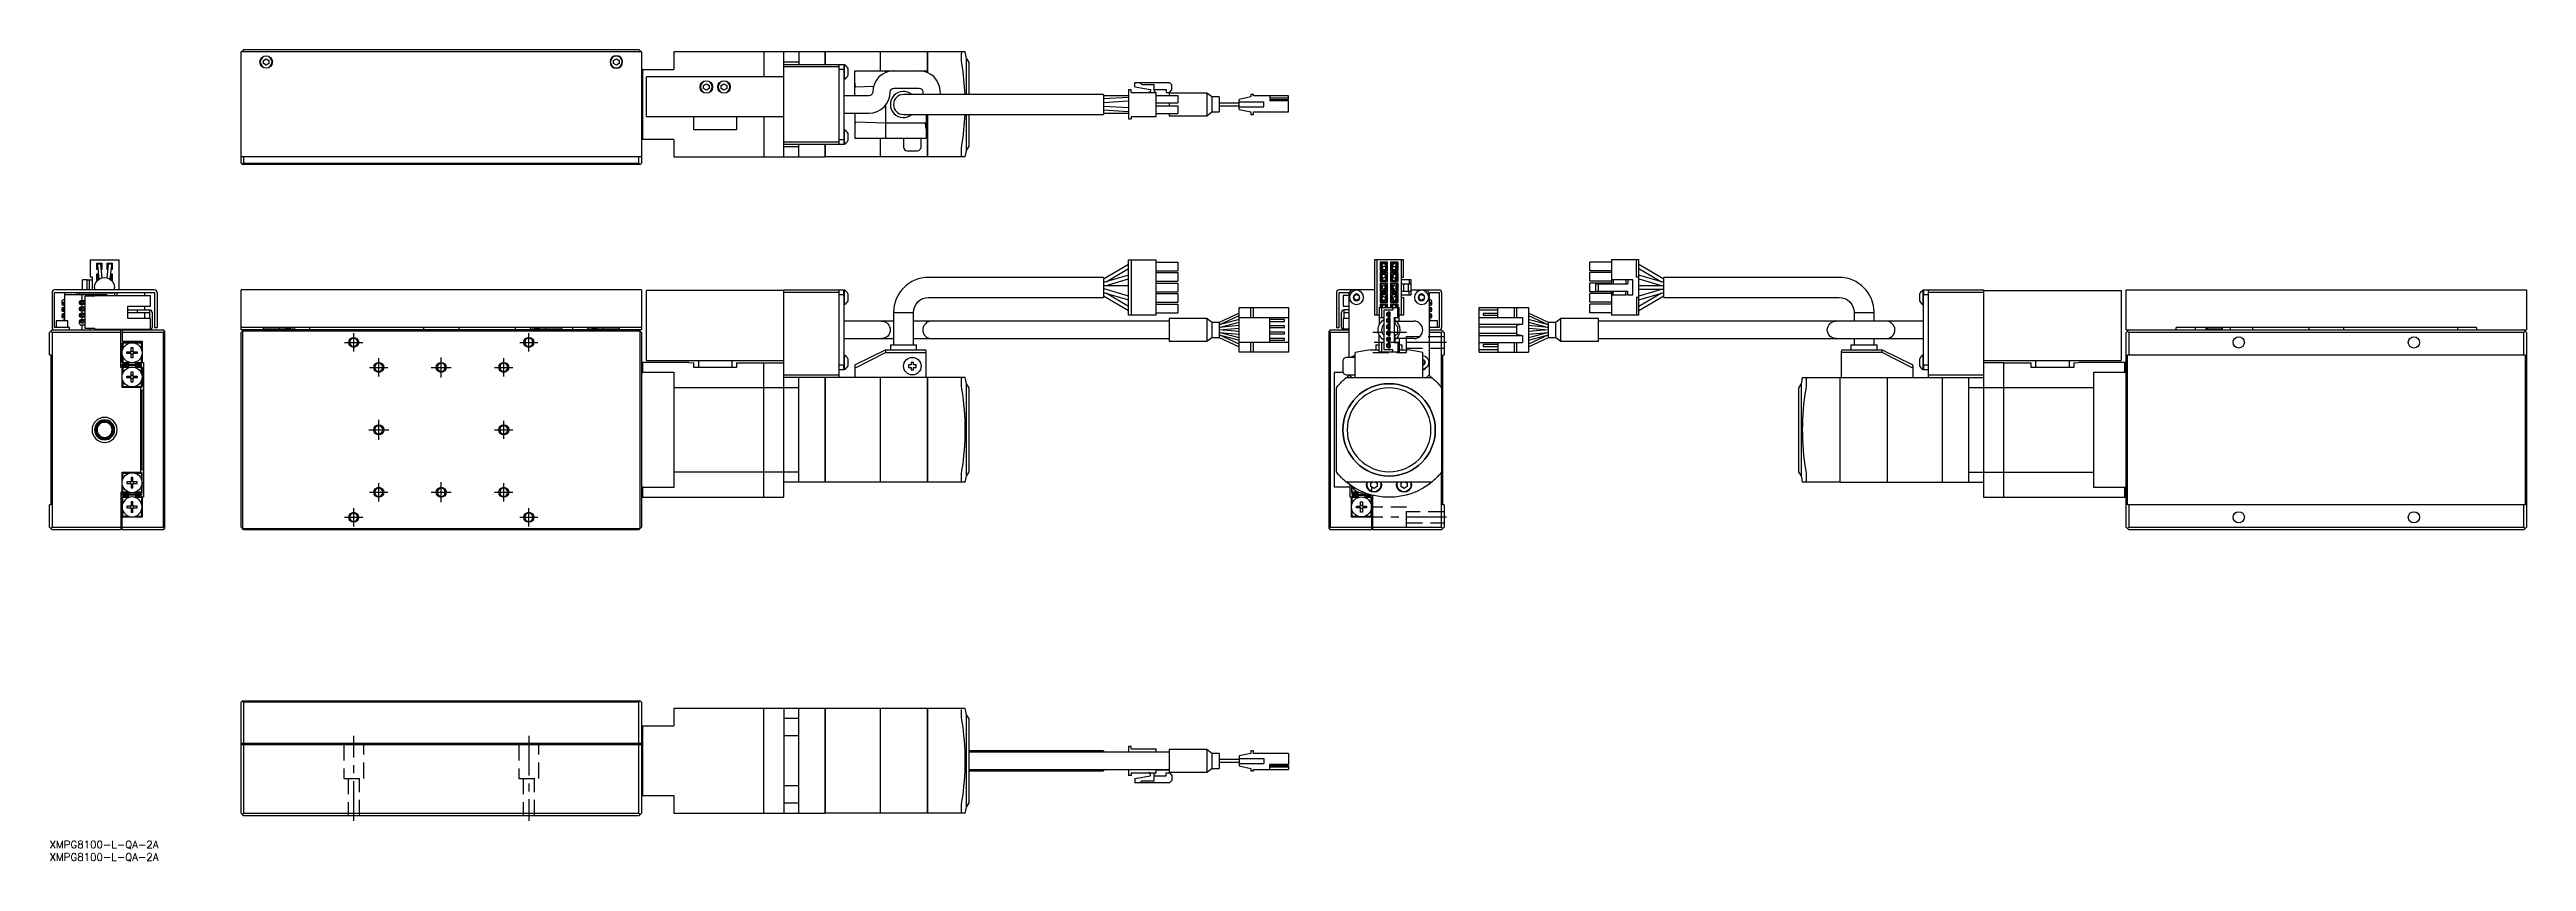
# Model space of a CAD drawing. Extents: x 0 to 990, y -8 to 317.
import ezdxf

# ---------------------------------------------------------------- set-up
doc = ezdxf.new("R2010")
doc.units = 0
doc.header["$LTSCALE"] = 0.5
doc.linetypes.add('CENTER', pattern=[50.8, 31.75, -6.35, 6.35, -6.35])
doc.linetypes.add('DASHED', pattern=[19.05, 12.7, -6.35])
for name, color, linetype in [('MSM_CENTER', 1, 'CENTER'), ('MSM_CONTINUOUS', 7, 'CONTINUOUS'), ('MSM_DASHED', 4, 'DASHED'), ('MSM_NARROW', 5, 'CONTINUOUS'), ('MSM_PART_NUMBER', 7, 'CONTINUOUS')]:
    doc.layers.add(name, color=color, linetype=linetype)
doc.styles.get("Standard").update_dxf_attribs({"font": 'txt.shx', "height": 3, "bigfont": 'bigfont.shx'})

msp = doc.modelspace()

# ---------------------------------------------------------------- texts
at = {"layer": 'MSM_PART_NUMBER'}
for p in [(0, -3), (0, -8)]:
    msp.add_text('XMPG8100-L-QA-2A', height=3, dxfattribs=at).set_placement(p)

# ---------------------------------------------------------------- linework, layer by layer
at = {"layer": 'MSM_CENTER'}
for p, q in [((117.95, 199.47), (125.25, 199.47)), ((121.6, 195.82), (121.6, 203.12)), ((187.95, 199.47), (195.25, 199.47)), ((191.6, 195.82), (191.6, 203.12)), ((558.43, 199.47), (529.5, 199.47)), ((127.95, 189.47), (135.25, 189.47)), ((131.6, 185.82), (131.6, 193.12)), ((152.6, 189.47), (160.6, 189.47)), ((156.6, 185.47), (156.6, 193.47)), ((177.95, 189.47), (185.25, 189.47)), ((181.6, 185.82), (181.6, 193.12)), ((131.6, 160.47), (131.6, 168.47)), ((127.6, 164.47), (135.6, 164.47)), ((177.95, 164.47), (185.25, 164.47)), ((181.6, 160.82), (181.6, 168.12)), ((127.95, 139.47), (135.25, 139.47)), ((131.6, 135.82), (131.6, 143.12)), ((152.6, 139.47), (160.6, 139.47)), ((156.6, 135.47), (156.6, 143.47)), ((177.95, 139.47), (185.25, 139.47)), ((181.6, 135.82), (181.6, 143.12)), ((117.95, 129.47), (125.25, 129.47)), ((121.6, 125.82), (121.6, 133.12)), ((187.95, 129.47), (195.25, 129.47)), ((191.6, 125.82), (191.6, 133.12)), ((558.43, 129.47), (525.8, 129.47)), ((121.6, 8), (121.6, 42)), ((191.6, 42), (191.6, 8))]:
    msp.add_line(p, q, dxfattribs=at)
at = {"layer": 'MSM_CONTINUOUS'}
for p, q in [((76.6, 315.69), (77.1, 316.19)), ((236.6, 315.69), (76.6, 315.69)), ((76.6, 271.19), (76.6, 315.69)), ((77.6, 316.69), (77.1, 316.19)), ((77.1, 316.19), (77.6, 315.69)), ((77.6, 316.69), (235.6, 316.69)), ((85.5, 312.33), (86.6, 312.96)), ((85.5, 311.06), (85.5, 312.33)), ((86.6, 310.42), (85.5, 311.06)), ((86.6, 312.96), (87.7, 312.33)), ((87.7, 311.06), (86.6, 310.42)), ((87.7, 312.33), (87.7, 311.06)), ((225.5, 312.33), (226.6, 312.96)), ((225.5, 311.06), (225.5, 312.33)), ((226.6, 310.42), (225.5, 311.06)), ((226.6, 312.96), (227.7, 312.33)), ((227.7, 311.06), (226.6, 310.42)), ((227.7, 312.33), (227.7, 311.06)), ((236.1, 316.19), (235.6, 316.69)), ((235.6, 315.69), (236.1, 316.19)), ((236.1, 316.19), (236.6, 315.69)), ((236.6, 315.69), (236.6, 271.19)), ((236.6, 308.69), (249.6, 308.69)), ((237.1, 308.69), (237.1, 280.69)), ((249.6, 315.69), (249.6, 308.69)), ((310, 315.69), (249.6, 315.69)), ((285.6, 315.69), (285.6, 305.69)), ((293.6, 273.69), (293.6, 315.69)), ((299.6, 311.66), (293.6, 311.66)), ((293.6, 310.69), (317.6, 310.69)), ((315.6, 309.69), (293.6, 309.69)), ((299.6, 315.69), (299.6, 310.69)), ((310, 315.69), (310, 310.69)), ((310.05, 315.64), (310, 315.64)), ((310.05, 315.69), (310.05, 310.69)), ((332, 315.69), (310.05, 315.69)), ((315.6, 310.69), (315.6, 278.69)), ((317.6, 308.69), (315.6, 308.69)), ((317.6, 310.69), (317.6, 278.69)), ((317.85, 310.54), (317.6, 310.54)), ((317.85, 304.84), (317.85, 310.54)), ((319.25, 306.35), (319.25, 309.03)), ((321.9, 308.19), (350.4, 308.19)), ((321.9, 298.19), (321.9, 308.19)), ((332, 315.69), (332, 308.19)), ((332.05, 315.64), (332, 315.64)), ((332.05, 315.69), (332.05, 308.19)), ((350.9, 315.69), (332.05, 315.69)), ((334.2, 308.19), (334.2, 307.48)), ((350.4, 308.19), (350.4, 307.72)), ((350.9, 315.69), (350.9, 307.53)), ((350.95, 315.64), (350.9, 315.64)), ((350.95, 315.69), (350.95, 307.5)), ((366.09, 315.69), (350.95, 315.69)), ((364.61, 312.24), (364.61, 315.21)), ((364.73, 310.94), (364.61, 312.24)), ((366.6, 298.69), (366.6, 313.18)), ((367.6, 311.44), (366.6, 313.17)), ((367.6, 298.69), (367.6, 311.44)), ((238.6, 289.69), (238.6, 305.69)), ((293.6, 305.69), (238.6, 305.69)), ((261.5, 302.33), (262.6, 302.96)), ((261.5, 301.06), (261.5, 302.33)), ((262.6, 300.42), (261.5, 301.06)), ((262.6, 302.96), (263.7, 302.33)), ((263.7, 301.06), (262.6, 300.42)), ((263.7, 302.33), (263.7, 301.06)), ((268.5, 302.33), (269.6, 302.96)), ((268.5, 301.06), (268.5, 302.33)), ((269.6, 300.42), (268.5, 301.06)), ((269.6, 302.96), (270.7, 302.33)), ((270.7, 301.06), (269.6, 300.42)), ((270.7, 302.33), (270.7, 301.06)), ((317.6, 304.84), (317.85, 304.84)), ((327.6, 298.19), (317.6, 298.19)), ((329.39, 301.89), (322.18, 301.67)), ((337.6, 301.19), (347.6, 301.19)), ((421.4, 298.69), (341.4, 298.69)), ((421.4, 298.69), (421.4, 290.69)), ((431.4, 298.19), (421.4, 298.19)), ((431.4, 297.49), (421.4, 296.89)), ((432.4, 300.49), (431.4, 300.49)), ((431.4, 300.49), (431.4, 288.89)), ((432.4, 299.49), (432.4, 300.49)), ((432.4, 299.49), (442.4, 299.49)), ((433.9, 301.69), (433.9, 303.49)), ((433.9, 303.49), (447.7, 303.49)), ((433.9, 301.69), (440.15, 300.69)), ((435.9, 303.49), (436.7, 302.69)), ((436.7, 302.69), (441.65, 302.69)), ((440.15, 300.69), (440.15, 300.24)), ((441.65, 300.24), (441.65, 302.69)), ((441.65, 300.69), (446.4, 300.69)), ((442.4, 289.89), (442.4, 299.49)), ((442.4, 298.29), (451, 298.29)), ((446.4, 300.69), (446.4, 299.49)), ((446.4, 299.49), (447.7, 299.49)), ((447.6, 299.19), (447.6, 298.29)), ((462.6, 299.19), (447.6, 299.19)), ((448.7, 302.49), (447.7, 303.49)), ((447.7, 299.49), (448.7, 300.49)), ((448.7, 300.49), (448.7, 302.49)), ((451, 298.29), (451, 295.29)), ((462.6, 299.19), (462.6, 290.19)), ((464.6, 297.69), (462.6, 299.19)), ((464.6, 297.69), (464.6, 291.69)), ((467.6, 297.69), (464.6, 297.69)), ((467.6, 297.69), (467.6, 291.69)), ((480.3, 297.69), (475.6, 296.69)), ((480.3, 298.69), (480.3, 297.69)), ((481.3, 298.69), (480.3, 298.69)), ((481.3, 298.19), (481.3, 298.69)), ((495.3, 298.19), (481.3, 298.19)), ((487.8, 298.19), (487.8, 296.19)), ((495.3, 297.19), (487.8, 297.19)), ((495.3, 296.69), (495.3, 298.19)), ((293.6, 289.69), (238.6, 289.69)), ((257.6, 284.49), (257.6, 289.69)), ((274.6, 289.69), (274.6, 284.49)), ((285.6, 289.69), (285.6, 273.69)), ((317.6, 291.19), (327.6, 291.19)), ((321.9, 291.19), (321.9, 281.19)), ((322.18, 287.72), (334.2, 287.34)), ((334.2, 294.34), (334.2, 281.19)), ((334.2, 287.34), (349.9, 287.34)), ((341.4, 290.69), (421.4, 290.69)), ((350.4, 290.69), (350.4, 281.19)), ((350.9, 290.69), (350.9, 273.69)), ((350.95, 290.69), (350.95, 273.69)), ((366.6, 276.21), (366.6, 290.69)), ((367.6, 277.94), (367.6, 290.69)), ((421.4, 295.49), (431.4, 296.09)), ((431.4, 293.29), (421.4, 293.89)), ((421.4, 292.49), (431.4, 291.89)), ((421.4, 291.19), (431.4, 291.19)), ((431.4, 288.89), (432.4, 288.89)), ((432.4, 289.89), (442.4, 289.89)), ((432.4, 289.89), (432.4, 288.89)), ((442.4, 295.29), (451, 295.29)), ((442.4, 294.09), (451, 294.09)), ((442.4, 291.09), (451, 291.09)), ((447.6, 295.29), (447.6, 294.09)), ((447.6, 291.09), (447.6, 290.19)), ((447.6, 290.19), (462.6, 290.19)), ((451, 294.09), (451, 291.09)), ((462.6, 290.19), (464.6, 291.69)), ((464.6, 291.69), (467.6, 291.69)), ((475.6, 295.19), (467.6, 295.19)), ((467.6, 294.19), (475.6, 294.19)), ((475.6, 292.69), (475.6, 296.69)), ((475.6, 295.69), (485.45, 295.69)), ((475.6, 293.69), (485.45, 293.69)), ((475.6, 292.69), (480.3, 291.69)), ((480.3, 291.69), (480.3, 290.69)), ((480.3, 290.69), (481.3, 290.69)), ((481.3, 291.69), (495.3, 291.69)), ((481.3, 290.69), (481.3, 291.69)), ((485.45, 293.69), (485.45, 295.69)), ((487.8, 296.69), (495.3, 296.69)), ((495.3, 296.19), (487.8, 296.19)), ((495.3, 291.69), (495.3, 296.19)), ((249.6, 280.69), (236.6, 280.69)), ((249.6, 280.69), (249.6, 273.69)), ((274.6, 284.49), (257.6, 284.49)), ((293.6, 279.69), (315.6, 279.69)), ((317.6, 278.69), (293.6, 278.69)), ((299.6, 277.72), (293.6, 277.72)), ((299.6, 273.69), (299.6, 278.69)), ((310, 278.69), (310, 273.69)), ((310.05, 278.69), (310.05, 273.69)), ((315.6, 280.69), (317.6, 280.69)), ((317.85, 284.54), (317.6, 284.54)), ((317.6, 278.84), (317.85, 278.84)), ((317.85, 278.84), (317.85, 284.54)), ((319.25, 280.35), (319.25, 283.03)), ((321.9, 281.19), (350.4, 281.19)), ((332, 281.19), (332, 273.69)), ((332.05, 281.19), (332.05, 273.69)), ((341.4, 281.19), (341.4, 277.69)), ((348.4, 277.69), (348.4, 281.19)), ((364.61, 277.14), (364.73, 278.44)), ((366.6, 276.21), (367.6, 277.94)), ((236.6, 273.69), (76.6, 273.69)), ((76.6, 271.19), (77.1, 270.69)), ((77.1, 270.69), (77.6, 271.19)), ((236.1, 270.69), (77.1, 270.69)), ((77.6, 273.69), (77.6, 271.19)), ((77.6, 271.19), (235.6, 271.19)), ((235.6, 271.19), (235.6, 273.69)), ((235.6, 271.19), (236.1, 270.69)), ((236.1, 270.69), (236.6, 271.19)), ((249.6, 273.69), (310, 273.69)), ((310.05, 273.74), (310, 273.74)), ((332, 273.69), (310.05, 273.69)), ((332.05, 273.74), (332, 273.74)), ((350.9, 273.69), (332.05, 273.69)), ((342.9, 276.19), (346.9, 276.19)), ((350.95, 273.74), (350.9, 273.74)), ((366.09, 273.69), (350.95, 273.69)), ((364.61, 274.17), (364.61, 277.14)), ((16.2, 232.57), (16.2, 225.57)), ((16.2, 232.57), (27.8, 232.57)), ((18.9, 231.12), (20.9, 231.12)), ((18.9, 228.62), (18.9, 231.12)), ((19.32, 228.62), (18.9, 228.62)), ((19.15, 230.31), (19.72, 224.75)), ((21.06, 225.36), (20.54, 230.45)), ((20.9, 228.62), (20.73, 228.62)), ((20.9, 231.12), (20.9, 228.62)), ((23.46, 230.45), (22.94, 225.36)), ((23.1, 231.12), (25.1, 231.12)), ((23.1, 228.62), (23.1, 231.12)), ((23.27, 228.62), (23.1, 228.62)), ((24.28, 224.75), (24.85, 230.31)), ((25.1, 228.62), (24.68, 228.62)), ((25.1, 231.12), (25.1, 228.62)), ((27.8, 220.47), (27.8, 232.57)), ((431.4, 230.68), (421.4, 224.78)), ((422.39, 223.74), (431.4, 229.06)), ((431.4, 232.57), (442.4, 232.57)), ((431.4, 210.37), (431.4, 232.57)), ((432.4, 232.57), (432.4, 210.37)), ((442.4, 210.37), (442.4, 232.57)), ((442.4, 231.62), (451, 231.62)), ((442.4, 228.12), (451, 228.12)), ((451, 231.62), (451, 228.12)), ((529.7, 232.57), (529.7, 210.37)), ((541.3, 232.57), (529.7, 232.57)), ((530.7, 210.37), (530.7, 232.57)), ((531.9, 231.62), (531.9, 228.12)), ((534.9, 231.62), (531.9, 231.62)), ((531.9, 228.12), (534.9, 228.12)), ((532.4, 231.12), (532.4, 228.62)), ((534.4, 231.12), (532.4, 231.12)), ((532.4, 228.62), (534.4, 228.62)), ((532.65, 230.31), (532.82, 228.62)), ((534.23, 228.62), (534.05, 230.45)), ((534.4, 229.45), (534.16, 229.31)), ((534.4, 228.62), (534.4, 231.12)), ((534.9, 228.12), (534.9, 231.62)), ((536.1, 231.62), (536.1, 228.12)), ((539.1, 231.62), (536.1, 231.62)), ((536.1, 228.12), (539.1, 228.12)), ((538.6, 231.12), (536.6, 231.12)), ((536.6, 231.12), (536.6, 228.62)), ((536.6, 228.62), (538.6, 228.62)), ((536.96, 230.45), (536.77, 228.62)), ((538.18, 228.62), (538.35, 230.31)), ((538.2, 231.12), (538.2, 230.73)), ((538.2, 228.85), (538.2, 228.62)), ((538.6, 228.62), (538.6, 231.12)), ((539.1, 228.12), (539.1, 231.62)), ((540.3, 232.57), (540.3, 210.37)), ((541.3, 225.57), (541.3, 232.57)), ((615.81, 228.12), (615.81, 231.62)), ((624.41, 231.62), (615.81, 231.62)), ((624.41, 228.12), (615.81, 228.12)), ((624.41, 232.57), (624.41, 222.97)), ((635.41, 232.57), (624.41, 232.57)), ((634.41, 225.57), (634.41, 232.57)), ((635.41, 210.37), (635.41, 232.57)), ((645.41, 224.78), (635.41, 230.68)), ((635.41, 229.06), (644.42, 223.74)), ((1, 219.47), (1, 205.47)), ((42, 220.47), (2, 220.47)), ((2, 205.47), (2, 219.47)), ((2, 219.47), (42, 219.47)), ((6, 219.47), (6, 208.07)), ((23, 218.47), (6, 218.47)), ((11, 218.47), (11, 219.27)), ((12, 218.47), (12, 219.27)), ((12, 219.27), (26, 219.27)), ((13, 216.14), (13, 218.47)), ((13.2, 220.47), (13.2, 224.47)), ((15, 224.47), (13.2, 224.47)), ((14.3, 204.97), (14.3, 217.97)), ((18.1, 217.97), (14.3, 217.97)), ((15, 220.47), (15, 224.47)), ((15, 224.47), (17.2, 224.47)), ((16, 220.47), (16, 224.47)), ((16, 218.47), (16, 217.97)), ((17.2, 225.57), (16.2, 225.57)), ((17.2, 220.47), (17.2, 225.57)), ((18, 221.47), (18, 220.47)), ((18.1, 218.17), (40.3, 218.17)), ((18.1, 218.17), (18.1, 217.97)), ((18.9, 226.92), (19.5, 226.92)), ((18.9, 224.42), (18.9, 226.92)), ((19.3, 224.42), (18.9, 224.42)), ((19.16, 225.81), (19.42, 224.53)), ((23, 218.17), (23, 218.47)), ((24.5, 226.92), (25.1, 226.92)), ((24.58, 224.53), (24.84, 225.81)), ((25.1, 224.42), (24.7, 224.42)), ((25.1, 226.92), (25.1, 224.42)), ((26, 220.47), (26, 221.47)), ((26, 219.27), (26, 218.17)), ((27, 218.17), (27, 219.27)), ((38, 219.47), (38, 218.17)), ((40.3, 213.97), (40.3, 218.17)), ((42, 219.47), (42, 205.47)), ((43, 219.47), (43, 205.47)), ((236.6, 220.47), (76.6, 220.47)), ((76.6, 204.47), (76.6, 220.47)), ((236.6, 220.47), (236.6, 204.47)), ((238.6, 192.27), (238.6, 220.27)), ((293.6, 220.27), (238.6, 220.27)), ((293.6, 137.47), (293.6, 220.47)), ((293.6, 220.47), (317.6, 220.47)), ((315.6, 219.47), (293.6, 219.47)), ((315.6, 220.47), (315.6, 185.47)), ((317.6, 218.47), (315.6, 218.47)), ((317.6, 220.47), (317.6, 188.47)), ((317.6, 218.47), (317.6, 220.32)), ((317.85, 220.32), (317.6, 220.32)), ((317.85, 214.62), (317.85, 220.32)), ((319.25, 216.13), (319.25, 218.81)), ((421.4, 225.47), (351.4, 225.47)), ((431.4, 226.4), (421.4, 223.45)), ((421.4, 225.47), (421.4, 217.47)), ((431.4, 222.17), (421.4, 222.17)), ((421.4, 220.77), (421.53, 220.77)), ((421.4, 219.49), (431.4, 216.54)), ((421.4, 218.16), (431.4, 212.26)), ((431.4, 218), (421.59, 220.89)), ((422.01, 222.17), (431.4, 224.94)), ((431.4, 213.88), (422.39, 219.2)), ((442.4, 227.42), (451, 227.42)), ((442.4, 223.92), (451, 223.92)), ((442.4, 223.22), (451, 223.22)), ((442.4, 219.72), (451, 219.72)), ((442.4, 219.02), (451, 219.02)), ((451, 227.42), (451, 223.92)), ((451, 223.22), (451, 219.72)), ((451, 219.02), (451, 215.52)), ((514.5, 219.47), (514.5, 205.47)), ((529.7, 220.47), (515.5, 220.47)), ((515.5, 219.47), (519.5, 219.47)), ((515.5, 205.47), (515.5, 219.47)), ((517.2, 218.17), (517.2, 213.97)), ((519.5, 218.17), (517.2, 218.17)), ((520.5, 220.47), (519.5, 219.47)), ((519.5, 193.47), (519.5, 219.47)), ((520.25, 219.22), (519.5, 218.47)), ((521.5, 220.47), (520.75, 219.72)), ((521.5, 218.05), (522.5, 218.62)), ((521.5, 216.89), (521.5, 218.05)), ((522.5, 218.62), (523.5, 218.05)), ((523.5, 218.05), (523.5, 216.89)), ((531.9, 227.42), (531.9, 223.92)), ((534.9, 227.42), (531.9, 227.42)), ((531.9, 223.92), (534.9, 223.92)), ((531.9, 223.22), (531.9, 219.72)), ((534.9, 223.22), (531.9, 223.22)), ((531.9, 219.72), (534.9, 219.72)), ((531.9, 219.02), (531.9, 215.52)), ((534.9, 219.02), (531.9, 219.02)), ((532.4, 226.92), (532.4, 224.42)), ((534.4, 226.92), (532.4, 226.92)), ((532.4, 224.42), (534.4, 224.42)), ((532.4, 222.72), (532.4, 220.22)), ((534.4, 222.72), (532.4, 222.72)), ((532.4, 220.22), (534.4, 220.22)), ((532.4, 218.52), (532.4, 216.02)), ((534.4, 218.52), (532.4, 218.52)), ((532.66, 225.81), (532.94, 224.42)), ((532.94, 218.52), (532.66, 217.13)), ((533, 226.92), (533.03, 226.55)), ((533.31, 220.36), (533.29, 220.22)), ((534.4, 222.17), (533.34, 222.17)), ((533.34, 220.77), (534.4, 220.77)), ((534.37, 224.42), (534.03, 226.09)), ((534.03, 216.85), (534.37, 218.52)), ((534.4, 224.42), (534.4, 226.92)), ((534.4, 220.22), (534.4, 222.72)), ((534.4, 216.02), (534.4, 218.52)), ((534.9, 223.92), (534.9, 227.42)), ((534.9, 219.72), (534.9, 223.22)), ((534.9, 215.52), (534.9, 219.02)), ((536.1, 227.42), (536.1, 223.92)), ((539.1, 227.42), (536.1, 227.42)), ((536.1, 223.92), (539.1, 223.92)), ((536.1, 223.22), (536.1, 219.72)), ((539.1, 223.22), (536.1, 223.22)), ((536.1, 219.72), (539.1, 219.72)), ((536.1, 219.02), (536.1, 215.52)), ((539.1, 219.02), (536.1, 219.02)), ((538.6, 226.92), (536.6, 226.92)), ((536.6, 226.92), (536.6, 224.42)), ((536.6, 224.42), (538.6, 224.42)), ((538.6, 222.72), (536.6, 222.72)), ((536.6, 222.72), (536.6, 220.22)), ((537.66, 222.17), (536.6, 222.17)), ((536.6, 220.77), (537.66, 220.77)), ((536.6, 220.22), (538.6, 220.22)), ((538.6, 218.52), (536.6, 218.52)), ((536.6, 218.52), (536.6, 216.02)), ((536.97, 226.09), (536.63, 224.42)), ((536.63, 218.52), (536.97, 216.85)), ((537.97, 226.55), (538, 226.92)), ((538, 226.53), (538, 226.88)), ((538.06, 224.42), (538.34, 225.81)), ((538.34, 217.13), (538.06, 218.52)), ((538.2, 226.92), (538.2, 226.37)), ((538.2, 225.11), (538.2, 224.42)), ((538.6, 224.42), (538.6, 226.92)), ((538.6, 220.22), (538.6, 222.72)), ((538.6, 216.02), (538.6, 218.52)), ((539.1, 223.92), (539.1, 227.42)), ((539.1, 219.72), (539.1, 223.22)), ((539.1, 215.52), (539.1, 219.02)), ((540.3, 225.57), (541.3, 225.57)), ((544.3, 224.47), (540.3, 224.47)), ((540.3, 222.97), (544.3, 222.97)), ((540.3, 219.97), (544.3, 219.97)), ((540.3, 218.47), (544.3, 218.47)), ((541.3, 222.97), (541.3, 219.97)), ((543.3, 219.97), (543.3, 222.97)), ((543.5, 224.47), (543.5, 222.97)), ((543.5, 218.47), (543.5, 219.97)), ((544.3, 218.47), (544.3, 224.47)), ((544.3, 220.47), (555.5, 220.47)), ((547.5, 218.05), (548.5, 218.62)), ((547.5, 216.89), (547.5, 218.05)), ((548.5, 218.62), (549.5, 218.05)), ((550.25, 219.72), (549.5, 220.47)), ((549.5, 218.05), (549.5, 216.89)), ((551.5, 219.47), (550.5, 220.47)), ((551.5, 218.47), (550.75, 219.22)), ((551.5, 219.47), (555.5, 219.47)), ((551.5, 219.47), (551.5, 186.47)), ((555.5, 219.47), (555.5, 205.47)), ((556.5, 219.47), (556.5, 205.47)), ((615.81, 223.92), (615.81, 227.42)), ((624.41, 227.42), (615.81, 227.42)), ((624.41, 223.92), (615.81, 223.92)), ((615.81, 219.72), (615.81, 223.22)), ((624.41, 223.22), (615.81, 223.22)), ((624.41, 219.72), (615.81, 219.72)), ((624.41, 219.02), (615.81, 219.02)), ((615.81, 215.52), (615.81, 219.02)), ((618.11, 219.97), (618.11, 222.97)), ((618.11, 222.97), (619.11, 222.97)), ((618.11, 219.97), (619.11, 219.97)), ((619.11, 222.97), (619.11, 219.97)), ((619.11, 222.97), (630.91, 222.97)), ((619.11, 219.97), (630.91, 219.97)), ((630.11, 224.47), (624.41, 224.47)), ((624.41, 219.97), (624.41, 210.37)), ((624.41, 218.47), (630.11, 218.47)), ((625.16, 224.47), (625.16, 222.97)), ((625.16, 218.47), (625.16, 219.97)), ((630.11, 224.47), (630.11, 222.97)), ((630.91, 224.47), (630.11, 224.47)), ((630.11, 218.47), (630.11, 219.97)), ((630.91, 218.47), (630.11, 218.47)), ((632.91, 224.47), (630.91, 224.47)), ((630.91, 224.47), (630.91, 222.97)), ((630.91, 218.47), (630.91, 219.97)), ((630.91, 218.47), (632.91, 218.47)), ((632.91, 218.47), (632.91, 224.47)), ((635.41, 225.57), (634.41, 225.57)), ((645.41, 223.45), (635.41, 226.4)), ((635.41, 224.94), (644.8, 222.17)), ((645.41, 222.17), (635.41, 222.17)), ((635.41, 220.77), (645.41, 220.77)), ((644.8, 220.77), (635.41, 218)), ((635.41, 216.54), (645.41, 219.49)), ((644.42, 219.2), (635.41, 213.88)), ((635.41, 212.26), (645.41, 218.16)), ((645.41, 217.47), (645.41, 225.47)), ((715.41, 225.47), (645.41, 225.47)), ((747.56, 218.81), (747.56, 216.13)), ((748.96, 220.32), (748.96, 214.62)), ((749.21, 220.32), (748.96, 220.32)), ((749.21, 220.47), (773.21, 220.47)), ((749.21, 188.47), (749.21, 220.47)), ((749.21, 220.32), (749.21, 218.47)), ((751.21, 218.47), (749.21, 218.47)), ((751.21, 185.47), (751.21, 220.47)), ((773.21, 219.47), (751.21, 219.47)), ((773.21, 220.47), (773.21, 137.47)), ((773.21, 220.27), (828.21, 220.27)), ((828.21, 220.27), (828.21, 192.27)), ((830.21, 220.47), (990.21, 220.47)), ((830.21, 204.47), (830.21, 220.47)), ((990.21, 220.47), (990.21, 204.47)), ((7.35, 208.07), (2.65, 208.07)), ((2.65, 208.07), (2.65, 205.47)), ((4.9, 215.62), (4.9, 214.92)), ((4.9, 212.88), (4.9, 212.38)), ((4.9, 210.34), (4.9, 209.84)), ((6, 214.42), (5.4, 214.42)), ((6, 213.38), (5.4, 213.38)), ((6, 211.88), (5.4, 211.88)), ((6, 210.84), (5.4, 210.84)), ((6, 209.34), (5.4, 209.34)), ((6, 208.3), (5.4, 208.3)), ((5.9, 216.62), (6, 216.62)), ((7.35, 205.47), (7.35, 208.07)), ((11.9, 215.64), (11.9, 215.14)), ((11.9, 213.1), (11.9, 212.6)), ((11.9, 210.56), (11.9, 210.06)), ((11.9, 208.02), (11.9, 207.32)), ((14.3, 216.14), (12.4, 216.14)), ((14.3, 214.64), (12.4, 214.64)), ((14.3, 213.6), (12.4, 213.6)), ((14.3, 212.1), (12.4, 212.1)), ((14.3, 211.06), (12.4, 211.06)), ((14.3, 209.56), (12.4, 209.56)), ((14.3, 208.52), (12.4, 208.52)), ((13, 214.89), (13, 215.88)), ((13, 213.6), (13, 214.64)), ((13, 212.35), (13, 213.34)), ((13, 211.06), (13, 212.1)), ((13, 209.81), (13, 210.8)), ((13, 208.52), (13, 209.56)), ((13, 207.27), (13, 208.26)), ((31.3, 213.97), (40.3, 213.97)), ((31.3, 208.97), (31.3, 213.97)), ((31.3, 212.47), (40, 212.47)), ((31.3, 211.47), (40, 211.47)), ((40.3, 208.97), (31.3, 208.97)), ((35, 212.47), (35, 211.47)), ((38, 213.97), (38, 212.47)), ((38, 211.47), (38, 208.97)), ((40, 212.47), (40, 208.97)), ((40.3, 204.77), (40.3, 208.97)), ((41, 211.47), (41, 205.47)), ((317.6, 214.62), (317.85, 214.62)), ((337.4, 207.97), (317.6, 207.97)), ((337.4, 211.47), (345.4, 211.47)), ((337.4, 211.47), (337.4, 198.47)), ((345.4, 198.47), (345.4, 211.47)), ((447.6, 207.97), (345.4, 207.97)), ((351.4, 217.47), (421.4, 217.47)), ((442.4, 210.37), (431.4, 210.37)), ((442.4, 215.52), (451, 215.52)), ((442.4, 214.82), (451, 214.82)), ((442.4, 211.32), (451, 211.32)), ((447.6, 208.97), (447.6, 199.97)), ((462.6, 208.97), (447.6, 208.97)), ((451, 214.82), (451, 211.32)), ((462.6, 208.97), (462.6, 199.97)), ((464.6, 207.47), (462.6, 208.97)), ((475.6, 211.2), (467.6, 207.47)), ((467.6, 206.47), (475.6, 210.2)), ((475.6, 208.61), (467.6, 206.47)), ((475.6, 213.42), (495.3, 213.42)), ((475.6, 195.52), (475.6, 213.42)), ((475.6, 209.47), (495.3, 209.47)), ((480.3, 209.47), (480.3, 213.42)), ((481.3, 209.47), (481.3, 213.42)), ((487.8, 199.47), (487.8, 209.47)), ((493.7, 208.57), (487.8, 208.57)), ((493.7, 207.87), (493.7, 208.57)), ((495.3, 213.42), (495.3, 195.52)), ((516.5, 205.47), (516.5, 211.47)), ((517.2, 213.97), (519.5, 213.97)), ((517.2, 208.97), (517.2, 204.77)), ((519.5, 208.97), (517.2, 208.97)), ((519.5, 212.47), (517.5, 212.47)), ((517.5, 208.97), (517.5, 212.47)), ((517.5, 211.47), (519.5, 211.47)), ((522.5, 216.31), (521.5, 216.89)), ((523.5, 216.89), (522.5, 216.31)), ((531.5, 210.37), (529.7, 210.37)), ((531.5, 213.42), (539.5, 213.42)), ((531.5, 213.42), (531.5, 206.53)), ((531.5, 209.47), (533.5, 209.47)), ((531.9, 215.52), (534.9, 215.52)), ((531.9, 214.82), (531.9, 213.42)), ((534.9, 214.82), (531.9, 214.82)), ((532.4, 216.02), (534.4, 216.02)), ((532.4, 214.32), (532.4, 213.42)), ((534.4, 214.32), (532.4, 214.32)), ((532.5, 213.42), (532.5, 209.47)), ((532.82, 214.32), (532.73, 213.42)), ((533.03, 216.39), (533, 216.02)), ((533.5, 196.47), (533.5, 212.47)), ((533.5, 212.47), (537, 212.47)), ((534.14, 213.42), (534.23, 214.32)), ((534.4, 213.42), (534.4, 214.32)), ((534.5, 211.22), (534.5, 210.22)), ((535, 211.22), (534.5, 211.22)), ((534.86, 210.37), (534.5, 210.37)), ((534.5, 210.22), (535, 210.22)), ((535, 208.72), (534.5, 208.72)), ((534.5, 208.72), (534.5, 207.72)), ((534.9, 213.42), (534.9, 214.82)), ((536, 211.62), (535, 211.62)), ((535, 211.62), (535, 211.22)), ((535, 210.23), (535, 209.82)), ((535, 209.82), (536, 209.82)), ((536, 209.12), (535, 209.12)), ((535, 209.12), (535, 208.71)), ((536, 209.82), (536, 211.62)), ((536, 207.32), (536, 209.12)), ((536.1, 215.52), (539.1, 215.52)), ((536.1, 214.82), (536.1, 213.42)), ((539.1, 214.82), (536.1, 214.82)), ((536.6, 216.02), (538.6, 216.02)), ((538.6, 214.32), (536.6, 214.32)), ((536.6, 214.32), (536.6, 213.42)), ((536.77, 214.32), (536.86, 213.42)), ((537, 213.42), (537, 212.47)), ((537.5, 209.47), (539.5, 209.47)), ((537.5, 209.47), (537.5, 199.47)), ((538, 216.02), (537.97, 216.39)), ((538, 206.72), (538, 209.47)), ((538.27, 213.42), (538.18, 214.32)), ((538.33, 207.97), (545.5, 207.97)), ((538.6, 213.42), (538.6, 214.32)), ((539, 209.47), (539, 213.42)), ((539.1, 213.42), (539.1, 214.82)), ((539.5, 207.97), (539.5, 213.42)), ((541.3, 210.37), (539.5, 210.37)), ((540.3, 217.37), (541.3, 217.37)), ((541.3, 217.37), (541.3, 210.37)), ((548.5, 216.31), (547.5, 216.89)), ((549.5, 216.89), (548.5, 216.31)), ((551.5, 216.62), (551.6, 216.62)), ((551.5, 214.42), (552.1, 214.42)), ((551.5, 213.38), (552.1, 213.38)), ((551.5, 211.88), (552.1, 211.88)), ((551.5, 210.84), (552.1, 210.84)), ((551.5, 209.34), (552.1, 209.34)), ((551.5, 208.3), (552.1, 208.3)), ((554.85, 208.07), (551.5, 208.07)), ((552.6, 214.92), (552.6, 215.62)), ((552.6, 212.38), (552.6, 212.88)), ((552.6, 209.84), (552.6, 210.34)), ((554.85, 205.47), (554.85, 208.07)), ((571.51, 195.52), (571.51, 213.42)), ((571.51, 213.42), (591.21, 213.42)), ((571.51, 212.47), (579.01, 212.47)), ((571.51, 209.47), (588.86, 209.47)), ((573.11, 211.07), (573.11, 210.37)), ((579.01, 211.07), (573.11, 211.07)), ((573.11, 210.37), (579.01, 210.37)), ((579.01, 209.47), (579.01, 213.42)), ((585.51, 213.42), (585.51, 209.47)), ((586.51, 213.42), (586.51, 209.47)), ((588.86, 209.47), (588.86, 206.72)), ((591.21, 213.42), (591.21, 195.52)), ((599.21, 207.47), (591.21, 211.2)), ((591.21, 210.2), (599.21, 206.47)), ((599.21, 206.47), (591.21, 208.61)), ((604.21, 208.97), (602.21, 207.47)), ((604.21, 199.97), (604.21, 208.97)), ((619.21, 208.97), (604.21, 208.97)), ((624.41, 215.52), (615.81, 215.52)), ((615.81, 211.32), (615.81, 214.82)), ((624.41, 214.82), (615.81, 214.82)), ((624.41, 211.32), (615.81, 211.32)), ((619.21, 199.97), (619.21, 208.97)), ((749.21, 207.97), (619.21, 207.97)), ((635.41, 210.37), (624.41, 210.37)), ((635.41, 217.37), (634.41, 217.37)), ((634.41, 217.37), (634.41, 210.37)), ((645.41, 217.47), (715.41, 217.47)), ((721.41, 211.47), (729.41, 211.47)), ((721.41, 211.47), (721.41, 207.97)), ((729.41, 207.97), (729.41, 211.47)), ((748.96, 214.62), (749.21, 214.62)), ((0, 203.47), (0.5, 203.97)), ((0, 194.47), (0, 203.47)), ((0.5, 203.97), (1, 204.47)), ((1, 203.47), (0.5, 203.97)), ((1, 204.47), (28.5, 204.47)), ((28.5, 203.47), (1, 203.47)), ((1, 203.47), (1, 125.47)), ((8, 205.47), (2, 205.47)), ((8, 204.47), (8, 205.47)), ((14.3, 206.32), (12.9, 206.32)), ((13, 204.47), (13, 206.32)), ((18.1, 204.97), (14.3, 204.97)), ((16, 204.97), (16, 204.47)), ((18.1, 204.97), (18.1, 204.77)), ((18.1, 204.77), (40.3, 204.77)), ((23, 204.47), (23, 204.77)), ((26, 204.77), (26, 204.47)), ((27, 204.47), (27, 204.77)), ((28.5, 189.47), (28.5, 204.47)), ((29, 204.47), (29, 199.97)), ((29, 204.47), (45.5, 204.47)), ((45.5, 203.47), (29, 203.47)), ((29, 199.97), (37, 199.97)), ((29, 199.17), (29.15, 199.32)), ((29, 191.47), (29, 199.17)), ((29.3, 199.47), (29.15, 199.32)), ((29.15, 199.32), (29.3, 199.17)), ((29.3, 199.47), (36.7, 199.47)), ((29.3, 199.17), (29.3, 196.84)), ((31.91, 199.17), (29.3, 199.17)), ((31.5, 199.97), (32, 199.47)), ((34, 199.47), (34.5, 199.97)), ((36.7, 199.17), (34.09, 199.17)), ((35, 204.47), (35, 204.77)), ((37, 199.17), (36.7, 199.47)), ((36.7, 199.17), (36.85, 199.32)), ((36.7, 196.84), (36.7, 199.17)), ((37, 199.97), (37, 191.47)), ((42, 205.47), (43, 205.47)), ((46, 203.97), (45.5, 204.47)), ((45.5, 203.47), (46, 203.97)), ((45.5, 125.47), (45.5, 203.47)), ((46, 203.97), (46, 124.97)), ((236.6, 205.47), (76.6, 205.47)), ((236.6, 204.47), (76.6, 204.47)), ((76.6, 203.47), (77.1, 203.97)), ((76.6, 125.47), (76.6, 203.47)), ((77.1, 203.97), (77.6, 204.47)), ((236.1, 203.97), (77.1, 203.97)), ((77.1, 203.97), (77.1, 124.97)), ((85.5, 204.77), (85.5, 205.47)), ((97.3, 204.77), (85.5, 204.77)), ((91.8, 205.47), (91.8, 204.77)), ((92.1, 204.47), (92.1, 204.77)), ((104.1, 204.47), (104.1, 205.47)), ((149.6, 204.47), (149.6, 205.47)), ((163.6, 205.47), (163.6, 204.47)), ((186.1, 205.47), (186.1, 204.47)), ((204.7, 204.77), (192.9, 204.77)), ((198.1, 204.77), (198.1, 204.47)), ((198.4, 204.77), (198.4, 205.47)), ((204.7, 205.47), (204.7, 204.77)), ((209.1, 205.47), (209.1, 204.47)), ((227.7, 204.77), (215.9, 204.77)), ((221.1, 204.77), (221.1, 204.47)), ((221.4, 204.77), (221.4, 205.47)), ((227.7, 205.47), (227.7, 204.77)), ((235.6, 204.47), (236.6, 203.47)), ((236.1, 124.97), (236.1, 203.97)), ((236.6, 203.47), (236.6, 125.47)), ((317.6, 200.97), (337.4, 200.97)), ((336.15, 198.47), (346.65, 198.47)), ((336.15, 198.47), (336.15, 196.47)), ((345.4, 200.97), (447.6, 200.97)), ((346.65, 196.47), (346.65, 198.47)), ((447.6, 199.97), (462.6, 199.97)), ((462.6, 199.97), (464.6, 201.47)), ((464.6, 207.47), (464.6, 201.47)), ((467.6, 207.47), (464.6, 207.47)), ((464.6, 201.47), (467.6, 201.47)), ((467.6, 205.47), (475.6, 207.61)), ((467.6, 207.47), (467.6, 201.47)), ((475.6, 206.17), (467.6, 205.47)), ((467.6, 204.47), (475.6, 205.17)), ((475.6, 203.77), (467.6, 204.47)), ((475.6, 201.33), (467.6, 203.47)), ((467.6, 203.47), (475.6, 202.77)), ((467.6, 202.47), (475.6, 200.33)), ((475.6, 198.74), (467.6, 202.47)), ((467.6, 201.47), (475.6, 197.74)), ((495.3, 199.47), (475.6, 199.47)), ((480.3, 195.52), (480.3, 199.47)), ((481.3, 195.52), (481.3, 199.47)), ((487.8, 207.87), (493.7, 207.87)), ((493.7, 206.07), (487.8, 206.07)), ((487.8, 205.37), (493.7, 205.37)), ((493.7, 203.57), (487.8, 203.57)), ((487.8, 202.87), (493.7, 202.87)), ((493.7, 201.07), (487.8, 201.07)), ((487.8, 200.37), (493.7, 200.37)), ((493.7, 205.37), (493.7, 206.07)), ((493.7, 202.87), (493.7, 203.57)), ((493.7, 200.37), (493.7, 201.07)), ((512, 204.47), (511.5, 203.97)), ((511.5, 203.97), (512, 203.47)), ((511.5, 124.97), (511.5, 203.97)), ((512, 204.47), (519.5, 204.47)), ((512, 203.47), (512, 125.47)), ((519.5, 203.47), (512, 203.47)), ((514.5, 205.47), (515.5, 205.47)), ((519.5, 204.77), (517.2, 204.77)), ((530.25, 198.47), (531.5, 198.47)), ((530.25, 198.47), (530.25, 196.47)), ((531.5, 195.52), (531.5, 202.41)), ((533.5, 199.47), (531.5, 199.47)), ((532.5, 199.47), (532.5, 195.52)), ((534.5, 207.72), (535, 207.72)), ((535, 206.22), (534.5, 206.22)), ((534.5, 206.22), (534.5, 205.22)), ((534.5, 205.22), (535, 205.22)), ((535, 203.72), (534.5, 203.72)), ((534.5, 203.72), (534.5, 202.72)), ((534.5, 202.72), (535, 202.72)), ((534.5, 201.22), (534.5, 200.22)), ((535, 201.22), (534.5, 201.22)), ((534.5, 200.22), (535, 200.22)), ((535, 198.72), (534.5, 198.72)), ((534.5, 198.72), (534.5, 197.72)), ((534.5, 198.47), (534.81, 198.47)), ((535, 207.73), (535, 207.32)), ((535, 207.32), (536, 207.32)), ((536, 206.62), (535, 206.62)), ((535, 206.62), (535, 206.21)), ((535, 205.23), (535, 204.82)), ((535, 204.97), (535.02, 204.82)), ((535, 204.82), (536, 204.82)), ((536, 204.12), (535, 204.12)), ((535.02, 204.12), (535, 203.97)), ((535, 204.12), (535, 203.71)), ((535, 202.73), (535, 202.32)), ((535, 202.32), (536, 202.32)), ((536, 201.62), (535, 201.62)), ((535, 201.62), (535, 201.21)), ((535, 200.23), (535, 199.82)), ((535, 199.82), (536, 199.82)), ((536, 199.12), (535, 199.12)), ((535, 199.12), (535, 198.71)), ((535.98, 205.82), (536, 205.97)), ((535.98, 204.82), (536, 204.97)), ((536, 203.97), (535.98, 204.12)), ((536, 202.97), (535.98, 203.12)), ((536, 204.82), (536, 206.62)), ((536, 202.32), (536, 204.12)), ((536, 199.82), (536, 201.62)), ((536, 197.32), (536, 199.12)), ((537.5, 199.47), (539.5, 199.47)), ((539, 205.72), (538, 206.72)), ((538, 202.22), (539, 203.22)), ((538, 199.47), (538, 202.22)), ((545.5, 200.97), (538.33, 200.97)), ((539, 203.22), (539, 205.72)), ((539, 199.47), (539, 195.52)), ((539.5, 200.97), (539.5, 195.52)), ((539.5, 198.47), (540.75, 198.47)), ((540.75, 196.47), (540.75, 198.47)), ((555.5, 205.47), (551.5, 205.47)), ((551.5, 204.47), (556.5, 204.47)), ((556.5, 203.47), (551.5, 203.47)), ((556.5, 204.47), (557.5, 203.47)), ((557, 203.97), (556.5, 203.47)), ((556.5, 181.44), (556.5, 203.47)), ((557.5, 203.47), (557.5, 194.47)), ((571.51, 206.72), (588.86, 206.72)), ((571.51, 205.72), (586.51, 205.72)), ((571.51, 203.22), (586.51, 203.22)), ((571.51, 202.22), (588.86, 202.22)), ((571.51, 199.47), (588.86, 199.47)), ((573.11, 198.57), (573.11, 197.87)), ((579.01, 198.57), (573.11, 198.57)), ((579.01, 199.47), (579.01, 195.52)), ((585.51, 199.47), (585.51, 195.52)), ((588.86, 206.72), (586.51, 206.22)), ((586.51, 206.22), (586.51, 202.72)), ((586.51, 202.72), (588.86, 202.22)), ((586.51, 199.47), (586.51, 195.52)), ((588.86, 202.22), (588.86, 199.47)), ((591.21, 207.61), (599.21, 205.47)), ((599.21, 205.47), (591.21, 206.17)), ((591.21, 205.17), (599.21, 204.47)), ((599.21, 204.47), (591.21, 203.77)), ((591.21, 202.77), (599.21, 203.47)), ((599.21, 203.47), (591.21, 201.33)), ((599.21, 202.47), (591.21, 198.74)), ((591.21, 200.33), (599.21, 202.47)), ((591.21, 197.74), (599.21, 201.47)), ((599.21, 201.47), (599.21, 207.47)), ((602.21, 207.47), (599.21, 207.47)), ((599.21, 201.47), (602.21, 201.47)), ((602.21, 201.47), (602.21, 207.47)), ((602.21, 201.47), (604.21, 199.97)), ((604.21, 199.97), (619.21, 199.97)), ((619.21, 200.97), (749.21, 200.97)), ((720.16, 198.47), (730.66, 198.47)), ((720.16, 198.47), (720.16, 196.47)), ((721.41, 200.97), (721.41, 198.47)), ((729.41, 198.47), (729.41, 200.97)), ((730.66, 196.47), (730.66, 198.47)), ((830.21, 204.47), (990.21, 204.47)), ((831.21, 204.47), (830.21, 203.47)), ((830.21, 125.47), (830.21, 203.47)), ((830.71, 203.97), (831.21, 203.47)), ((831.21, 203.47), (831.21, 194.47)), ((989.21, 203.47), (831.21, 203.47)), ((970.21, 205.47), (850.21, 205.47)), ((850.21, 204.47), (850.21, 205.47)), ((857.71, 205.47), (857.71, 204.47)), ((862.11, 204.77), (862.11, 205.47)), ((862.11, 204.97), (862.81, 204.97)), ((868.71, 204.77), (862.11, 204.77)), ((862.81, 204.97), (862.81, 205.47)), ((868.41, 205.47), (868.41, 204.77)), ((868.71, 204.47), (868.71, 205.47)), ((871.71, 205.47), (871.71, 204.47)), ((880.71, 205.47), (880.71, 204.47)), ((903.21, 205.47), (903.21, 204.47)), ((917.21, 204.47), (917.21, 205.47)), ((962.71, 204.47), (962.71, 205.47)), ((970.21, 205.47), (970.21, 204.47)), ((990.21, 203.47), (989.21, 204.47)), ((989.21, 203.47), (989.71, 203.97)), ((989.21, 194.47), (989.21, 203.47)), ((990.21, 203.47), (990.21, 125.47)), ((0, 194.47), (0.5, 194.47)), ((0.5, 194.47), (0.5, 134.47)), ((29, 189.47), (28.5, 189.47)), ((29.15, 191.32), (29, 191.47)), ((29, 189.47), (29.15, 189.62)), ((29, 181.47), (29, 189.47)), ((29.3, 191.47), (29.15, 191.32)), ((29.15, 191.32), (29.3, 191.17)), ((29.3, 189.77), (29.15, 189.62)), ((29.15, 189.62), (29.3, 189.47)), ((29.2, 190.67), (29.2, 190.27)), ((36.8, 190.67), (29.2, 190.67)), ((36.8, 190.27), (29.2, 190.27)), ((29.3, 193.8), (29.3, 191.47)), ((29.3, 191.47), (31.79, 191.47)), ((31.49, 191.17), (29.3, 191.17)), ((29.3, 189.77), (31.49, 189.77)), ((29.3, 189.47), (29.3, 187.14)), ((31.79, 189.47), (29.3, 189.47)), ((30.96, 195.68), (32.64, 195.68)), ((30.96, 194.96), (30.96, 195.68)), ((32.64, 194.96), (30.96, 194.96)), ((31.89, 191.48), (31.08, 190.67)), ((31.08, 190.27), (31.89, 189.46)), ((31.95, 189.47), (31.15, 190.27)), ((31.49, 191.17), (31.79, 191.47)), ((31.82, 189.44), (31.49, 189.77)), ((31.79, 191.47), (31.82, 191.5)), ((32.31, 194.96), (32.31, 195.68)), ((32.64, 197.36), (33.36, 197.36)), ((32.64, 195.68), (32.64, 197.36)), ((32.64, 196.01), (33.36, 196.01)), ((32.64, 193.28), (32.64, 194.96)), ((33.36, 194.63), (32.64, 194.63)), ((33.36, 193.28), (32.64, 193.28)), ((33.36, 197.36), (33.36, 195.68)), ((33.36, 195.68), (35.04, 195.68)), ((33.36, 194.96), (33.36, 193.28)), ((35.04, 194.96), (33.36, 194.96)), ((33.69, 195.68), (33.69, 194.96)), ((34.06, 191.46), (34.85, 190.67)), ((34.92, 190.67), (34.11, 191.48)), ((34.11, 189.46), (34.92, 190.27)), ((34.18, 191.5), (34.21, 191.47)), ((34.21, 189.47), (34.18, 189.44)), ((34.21, 191.47), (34.51, 191.17)), ((34.21, 191.47), (36.7, 191.47)), ((34.51, 189.77), (34.21, 189.47)), ((36.7, 189.47), (34.21, 189.47)), ((36.7, 191.17), (34.51, 191.17)), ((34.51, 189.77), (36.7, 189.77)), ((35.04, 195.68), (35.04, 194.96)), ((36.7, 191.47), (36.7, 193.8)), ((36.85, 191.32), (36.7, 191.47)), ((36.7, 191.17), (36.85, 191.32)), ((36.85, 189.62), (36.7, 189.77)), ((36.7, 189.47), (36.85, 189.62)), ((36.7, 187.14), (36.7, 189.47)), ((36.8, 190.27), (36.8, 190.67)), ((37, 191.47), (36.85, 191.32)), ((36.85, 189.62), (37, 189.47)), ((37, 191.47), (37.5, 191.47)), ((37, 189.47), (37, 181.77)), ((37.5, 191.47), (37.5, 137.47)), ((237.1, 191.47), (236.6, 190.97)), ((237.1, 191.47), (237.1, 187.56)), ((255.6, 191.47), (237.1, 191.47)), ((238.6, 192.27), (293.6, 192.27)), ((255.6, 191.47), (257.6, 191.28)), ((257.6, 189.47), (257.6, 191.28)), ((274.6, 189.47), (257.6, 189.47)), ((259.4, 192.27), (259.4, 189.47)), ((272.8, 192.27), (272.8, 189.47)), ((274.6, 191.24), (274.6, 189.47)), ((274.6, 191.24), (285.6, 191.24)), ((285.6, 191.35), (293.6, 191.35)), ((285.6, 137.47), (285.6, 191.35)), ((315.6, 190.47), (317.6, 190.47)), ((317.6, 188.47), (315.6, 188.47)), ((317.85, 194.32), (317.6, 194.32)), ((317.6, 188.62), (317.6, 190.47)), ((317.6, 188.62), (317.85, 188.62)), ((317.85, 188.62), (317.85, 194.32)), ((319.25, 190.13), (319.25, 192.81)), ((321.9, 189.16), (334.2, 195.39)), ((321.9, 190.11), (321.9, 185.47)), ((322.18, 190.56), (334.2, 196.47)), ((334.2, 196.47), (334.2, 195.39)), ((334.2, 196.47), (349.9, 196.47)), ((334.2, 195.39), (350.4, 195.39)), ((343.4, 190.47), (343.4, 189.47)), ((344.4, 190.47), (343.4, 190.47)), ((343.4, 189.47), (344.4, 189.47)), ((345.4, 191.47), (344.4, 191.47)), ((344.4, 191.47), (344.4, 190.47)), ((344.4, 189.47), (344.4, 188.47)), ((344.4, 188.47), (345.4, 188.47)), ((345.4, 190.47), (345.4, 191.47)), ((346.4, 190.47), (345.4, 190.47)), ((345.4, 189.47), (346.4, 189.47)), ((345.4, 188.47), (345.4, 189.47)), ((346.4, 189.47), (346.4, 190.47)), ((350.4, 185.47), (350.4, 195.97)), ((495.3, 195.52), (475.6, 195.52)), ((517, 191.97), (517, 187.97)), ((522, 193.47), (518.5, 193.47)), ((522, 185.47), (522, 195.39)), ((528.15, 196.47), (524.85, 195.97)), ((528.15, 196.47), (531.5, 196.47)), ((539.5, 195.52), (531.5, 195.52)), ((537, 196.47), (533.5, 196.47)), ((534.5, 197.72), (535, 197.72)), ((535, 197.72), (535, 197.32)), ((535, 197.32), (536, 197.32)), ((537, 195.52), (537, 196.47)), ((539.5, 196.47), (542.85, 196.47)), ((546.16, 195.97), (542.85, 196.47)), ((549, 185.47), (549, 195.39)), ((549, 192.34), (549.5, 192.05)), ((549.5, 190.89), (549, 190.6)), ((549.5, 188.47), (549, 188.47)), ((549.5, 192.05), (549.5, 190.89)), ((549.5, 188.47), (550.25, 189.22)), ((550.75, 189.72), (551.5, 190.47)), ((557, 194.47), (557.5, 194.47)), ((557, 134.47), (557, 194.47)), ((579.01, 196.47), (571.51, 196.47)), ((571.51, 195.52), (591.21, 195.52)), ((573.11, 197.87), (579.01, 197.87)), ((716.41, 185.47), (716.41, 195.97)), ((732.61, 195.39), (716.41, 195.39)), ((716.91, 196.47), (732.61, 196.47)), ((732.61, 195.39), (732.61, 196.47)), ((732.61, 196.47), (744.63, 190.56)), ((744.91, 189.16), (732.61, 195.39)), ((744.91, 190.11), (744.91, 185.47)), ((747.56, 192.81), (747.56, 190.13)), ((748.96, 194.32), (748.96, 188.62)), ((749.21, 194.32), (748.96, 194.32)), ((748.96, 188.62), (749.21, 188.62)), ((749.21, 190.47), (749.21, 188.62)), ((749.21, 190.47), (751.21, 190.47)), ((751.21, 188.47), (749.21, 188.47)), ((773.21, 192.27), (828.21, 192.27)), ((781.21, 191.35), (773.21, 191.35)), ((781.21, 137.47), (781.21, 191.35)), ((781.21, 191.24), (792.21, 191.24)), ((792.21, 189.47), (792.21, 191.24)), ((809.21, 189.47), (792.21, 189.47)), ((794.01, 189.47), (794.01, 192.27)), ((807.41, 192.27), (807.41, 189.47)), ((809.21, 191.28), (811.21, 191.47)), ((809.21, 191.28), (809.21, 189.47)), ((829.71, 191.47), (811.21, 191.47)), ((829.71, 187.56), (829.71, 191.47)), ((830.21, 190.97), (829.71, 191.47)), ((830.71, 194.47), (989.71, 194.47)), ((830.71, 134.47), (830.71, 194.47)), ((989.71, 194.47), (989.71, 134.47)), ((29.15, 181.62), (29, 181.77)), ((36.7, 181.47), (29, 181.47)), ((29.3, 181.77), (29.15, 181.62)), ((29.15, 181.62), (29.3, 181.47)), ((29.3, 184.1), (29.3, 181.77)), ((29.3, 181.77), (31.91, 181.77)), ((30.96, 185.98), (32.64, 185.98)), ((30.96, 185.26), (30.96, 185.98)), ((32.64, 185.26), (30.96, 185.26)), ((32.31, 185.26), (32.31, 185.98)), ((32.64, 187.66), (33.36, 187.66)), ((32.64, 185.98), (32.64, 187.66)), ((32.64, 186.31), (33.36, 186.31)), ((32.64, 183.58), (32.64, 185.26)), ((33.36, 184.93), (32.64, 184.93)), ((33.36, 183.58), (32.64, 183.58)), ((33.36, 187.66), (33.36, 185.98)), ((33.36, 185.98), (35.04, 185.98)), ((33.36, 185.26), (33.36, 183.58)), ((35.04, 185.26), (33.36, 185.26)), ((33.69, 185.98), (33.69, 185.26)), ((34.09, 181.77), (36.7, 181.77)), ((35.04, 185.98), (35.04, 185.26)), ((36.5, 147.47), (36.5, 181.47)), ((36.7, 181.77), (36.7, 184.1)), ((36.85, 181.62), (36.7, 181.77)), ((36.7, 181.47), (37, 181.77)), ((37, 148.47), (37, 180.47)), ((37, 180.47), (37.5, 180.47)), ((237.1, 187.56), (236.6, 186.97)), ((237.1, 187.56), (249.6, 187.56)), ((249.6, 187.56), (249.6, 141.38)), ((249.6, 181.44), (299.6, 181.44)), ((293.6, 186.47), (315.6, 186.47)), ((350.9, 185.47), (293.6, 185.47)), ((299.6, 143.47), (299.6, 185.47)), ((310, 185.47), (310, 143.47)), ((310.05, 185.42), (310, 185.42)), ((310.05, 185.47), (310.05, 143.47)), ((332, 185.47), (332, 143.47)), ((332.05, 185.42), (332, 185.42)), ((332.05, 185.47), (332.05, 143.47)), ((350.9, 185.47), (350.9, 143.47)), ((350.95, 185.42), (350.9, 185.42)), ((350.95, 185.47), (350.95, 143.47)), ((366.09, 185.47), (350.95, 185.47)), ((364.61, 182.02), (364.61, 184.99)), ((364.73, 180.72), (364.61, 182.02)), ((366.6, 145.99), (366.6, 182.95)), ((367.6, 181.22), (366.6, 182.95)), ((367.6, 147.72), (367.6, 181.22)), ((517.09, 187.47), (513.5, 187.47)), ((513.5, 187.47), (513.5, 141.47)), ((514.5, 148.22), (514.5, 180.72)), ((518.5, 186.47), (522, 186.47)), ((519.25, 185.47), (551.75, 185.47)), ((519.5, 186.47), (520.5, 185.47)), ((550.5, 185.47), (551.5, 186.47)), ((556.5, 180.72), (556.5, 148.22)), ((700.21, 182.95), (699.21, 181.22)), ((699.21, 181.22), (699.21, 147.72)), ((700.21, 182.95), (700.21, 145.99)), ((700.72, 185.47), (715.86, 185.47)), ((702.2, 182.02), (702.07, 180.72)), ((702.2, 184.99), (702.2, 182.02)), ((715.86, 143.47), (715.86, 185.47)), ((715.86, 185.42), (715.91, 185.42)), ((715.91, 143.47), (715.91, 185.47)), ((715.91, 185.47), (773.21, 185.47)), ((734.76, 143.47), (734.76, 185.47)), ((734.76, 185.42), (734.81, 185.42)), ((734.81, 143.47), (734.81, 185.47)), ((751.21, 186.47), (773.21, 186.47)), ((756.76, 143.47), (756.76, 185.47)), ((756.76, 185.42), (756.81, 185.42)), ((756.81, 143.47), (756.81, 185.47)), ((767.21, 185.47), (767.21, 143.47)), ((767.21, 181.44), (817.21, 181.44)), ((817.21, 141.38), (817.21, 187.56)), ((817.21, 187.56), (829.71, 187.56)), ((830.21, 186.97), (829.71, 187.56)), ((36.5, 177.47), (37, 177.47)), ((37, 174.47), (36.5, 174.47)), ((36.5, 154.47), (37, 154.47)), ((37, 151.47), (36.5, 151.47)), ((28.5, 139.47), (29, 139.47)), ((28.5, 139.47), (28.5, 124.47)), ((29, 147.47), (36.7, 147.47)), ((29, 139.47), (29, 147.47)), ((29.15, 147.32), (29, 147.17)), ((29, 139.47), (29.15, 139.32)), ((29.15, 147.32), (29.3, 147.47)), ((29.3, 147.17), (29.15, 147.32)), ((29.15, 139.32), (29.3, 139.47)), ((29.3, 139.17), (29.15, 139.32)), ((29.2, 138.27), (29.2, 138.67)), ((36.8, 138.67), (29.2, 138.67)), ((29.3, 144.84), (29.3, 147.17)), ((29.3, 147.17), (31.91, 147.17)), ((29.3, 139.47), (29.3, 141.8)), ((31.79, 139.47), (29.3, 139.47)), ((29.3, 139.17), (31.49, 139.17)), ((32.64, 143.68), (30.96, 143.68)), ((30.96, 143.68), (30.96, 142.96)), ((30.96, 142.96), (32.64, 142.96)), ((31.89, 139.48), (31.08, 138.67)), ((31.94, 139.46), (31.15, 138.67)), ((31.82, 139.5), (31.49, 139.17)), ((32.31, 143.68), (32.31, 142.96)), ((33.36, 145.36), (32.64, 145.36)), ((32.64, 145.36), (32.64, 143.68)), ((33.36, 144.01), (32.64, 144.01)), ((32.64, 142.96), (32.64, 141.28)), ((32.64, 142.63), (33.36, 142.63)), ((32.64, 141.28), (33.36, 141.28)), ((33.36, 143.68), (33.36, 145.36)), ((35.04, 143.68), (33.36, 143.68)), ((33.36, 142.96), (35.04, 142.96)), ((33.36, 141.28), (33.36, 142.96)), ((33.69, 142.96), (33.69, 143.68)), ((34.09, 147.17), (36.7, 147.17)), ((34.92, 138.67), (34.11, 139.48)), ((34.51, 139.17), (34.18, 139.5)), ((36.7, 139.47), (34.21, 139.47)), ((34.51, 139.17), (36.7, 139.17)), ((35.04, 142.96), (35.04, 143.68)), ((36.7, 147.47), (36.85, 147.32)), ((36.85, 147.32), (36.7, 147.17)), ((36.7, 147.17), (36.7, 144.84)), ((36.7, 141.8), (36.7, 139.47)), ((36.7, 139.47), (36.85, 139.32)), ((37, 139.47), (36.7, 139.17)), ((36.8, 138.67), (36.8, 138.27)), ((37, 147.17), (36.85, 147.32)), ((37, 148.47), (37.5, 148.47)), ((37, 139.47), (37, 147.17)), ((236.6, 141.97), (237.1, 141.38)), ((237.1, 141.38), (237.1, 137.47)), ((249.6, 141.38), (237.1, 141.38)), ((299.6, 147.5), (249.6, 147.5)), ((310, 143.47), (293.6, 143.47)), ((310.05, 143.52), (310, 143.52)), ((332, 143.47), (310.05, 143.47)), ((332.05, 143.52), (332, 143.52)), ((350.9, 143.47), (332.05, 143.47)), ((350.95, 143.52), (350.9, 143.52)), ((366.09, 143.47), (350.95, 143.47)), ((364.61, 146.92), (364.73, 148.22)), ((364.61, 143.95), (364.61, 146.92)), ((366.6, 145.99), (367.6, 147.72)), ((520, 141.47), (513.5, 141.47)), ((551.75, 143.47), (519.25, 143.47)), ((520, 137.47), (520, 142.36)), ((520.5, 142.02), (520.5, 139.47)), ((520.5, 139.47), (520.65, 139.32)), ((520.65, 139.32), (520.8, 139.47)), ((520.8, 139.17), (520.65, 139.32)), ((520.7, 138.27), (520.7, 138.67)), ((520.7, 138.67), (527.54, 138.67)), ((520.8, 139.47), (520.8, 141.8)), ((523.29, 139.47), (520.8, 139.47)), ((520.8, 139.17), (522.99, 139.17)), ((523.39, 139.48), (522.58, 138.67)), ((523.32, 139.5), (522.99, 139.17)), ((526.35, 138.67), (525.72, 139.3)), ((526.42, 138.67), (525.83, 139.26)), ((526.01, 139.17), (525.97, 139.21)), ((526.01, 139.17), (526.07, 139.17)), ((528.25, 143.19), (528.73, 143.47)), ((528.25, 141.75), (528.25, 143.19)), ((529.5, 141.03), (528.25, 141.75)), ((530.75, 141.75), (529.5, 141.03)), ((530.27, 143.47), (530.75, 143.19)), ((530.75, 143.19), (530.75, 141.75)), ((540.25, 143.19), (540.73, 143.47)), ((540.25, 143.19), (540.25, 141.75)), ((541.5, 141.03), (540.25, 141.75)), ((542.75, 141.75), (541.5, 141.03)), ((542.27, 143.47), (542.75, 143.19)), ((542.75, 143.19), (542.75, 141.75)), ((556.5, 125.47), (556.5, 147.5)), ((699.21, 147.72), (700.21, 145.99)), ((715.86, 143.47), (700.72, 143.47)), ((702.07, 148.22), (702.2, 146.92)), ((702.2, 146.92), (702.2, 143.95)), ((715.86, 143.52), (715.91, 143.52)), ((715.91, 143.47), (734.76, 143.47)), ((734.76, 143.52), (734.81, 143.52)), ((734.81, 143.47), (756.76, 143.47)), ((756.76, 143.52), (756.81, 143.52)), ((756.81, 143.47), (773.21, 143.47)), ((767.21, 147.5), (817.21, 147.5)), ((829.71, 141.38), (817.21, 141.38)), ((829.71, 141.38), (830.21, 141.97)), ((829.71, 137.47), (829.71, 141.38)), ((0, 125.47), (0, 134.47)), ((0.5, 134.47), (0, 134.47)), ((29.3, 137.77), (29, 137.47)), ((29, 137.47), (29, 129.77)), ((29, 129.77), (29.3, 129.47)), ((37, 129.47), (29, 129.47)), ((29, 124.47), (29, 129.47)), ((29.3, 137.47), (29.15, 137.62)), ((29.15, 129.62), (29.3, 129.77)), ((36.8, 138.27), (29.2, 138.27)), ((31.49, 137.77), (29.3, 137.77)), ((29.3, 137.47), (31.79, 137.47)), ((29.3, 135.14), (29.3, 137.47)), ((29.3, 129.77), (29.3, 132.1)), ((31.91, 129.77), (29.3, 129.77)), ((30.96, 133.98), (30.96, 133.26)), ((32.64, 133.98), (30.96, 133.98)), ((30.96, 133.26), (32.64, 133.26)), ((31.08, 138.27), (31.89, 137.46)), ((31.49, 137.77), (31.82, 137.44)), ((32.31, 133.98), (32.31, 133.26)), ((33.36, 135.66), (32.64, 135.66)), ((32.64, 135.66), (32.64, 133.98)), ((33.36, 134.31), (32.64, 134.31)), ((32.64, 133.26), (32.64, 131.58)), ((32.64, 132.93), (33.36, 132.93)), ((32.64, 131.58), (33.36, 131.58)), ((33.36, 133.98), (33.36, 135.66)), ((35.04, 133.98), (33.36, 133.98)), ((33.36, 133.26), (35.04, 133.26)), ((33.36, 131.58), (33.36, 133.26)), ((33.69, 133.26), (33.69, 133.98)), ((34.06, 137.48), (34.85, 138.27)), ((36.7, 129.77), (34.09, 129.77)), ((34.11, 137.46), (34.92, 138.27)), ((34.18, 137.44), (34.21, 137.47)), ((34.21, 137.47), (34.51, 137.77)), ((34.21, 137.47), (36.7, 137.47)), ((36.7, 137.77), (34.51, 137.77)), ((35.04, 133.26), (35.04, 133.98)), ((36.7, 137.77), (37, 137.47)), ((36.85, 137.62), (36.7, 137.47)), ((36.7, 137.47), (36.7, 135.14)), ((36.7, 132.1), (36.7, 129.77)), ((36.7, 129.77), (36.85, 129.62)), ((37, 129.77), (36.7, 129.47)), ((37, 137.47), (37, 129.47)), ((37.5, 137.47), (37, 137.47)), ((236.6, 137.97), (237.1, 137.47)), ((237.1, 137.47), (293.6, 137.47)), ((520.5, 137.47), (520, 137.47)), ((520.8, 137.77), (520.5, 137.47)), ((520.5, 129.47), (520.5, 137.47)), ((520.5, 129.77), (520.8, 129.47)), ((528.5, 129.47), (520.5, 129.47)), ((520.8, 137.47), (520.65, 137.62)), ((520.65, 129.62), (520.8, 129.77)), ((520.7, 138.27), (528.3, 138.27)), ((522.99, 137.77), (520.8, 137.77)), ((520.8, 135.14), (520.8, 137.47)), ((520.8, 137.47), (523.29, 137.47)), ((520.8, 129.77), (520.8, 132.1)), ((523.42, 129.77), (520.8, 129.77)), ((522.47, 133.98), (524.14, 133.98)), ((522.47, 133.26), (522.47, 133.98)), ((524.14, 133.26), (522.47, 133.26)), ((522.58, 138.27), (523.39, 137.46)), ((522.65, 138.27), (523.44, 137.48)), ((522.99, 137.77), (523.32, 137.44)), ((523.81, 133.26), (523.81, 133.98)), ((524.14, 135.66), (524.86, 135.66)), ((524.14, 133.98), (524.14, 135.66)), ((524.14, 134.31), (524.86, 134.31)), ((524.14, 131.58), (524.14, 133.26)), ((524.86, 132.93), (524.14, 132.93)), ((524.86, 131.58), (524.14, 131.58)), ((524.86, 135.66), (524.86, 133.98)), ((524.86, 133.98), (526.54, 133.98)), ((524.86, 133.26), (524.86, 131.58)), ((526.54, 133.26), (524.86, 133.26)), ((525.19, 133.98), (525.19, 133.26)), ((528.2, 129.77), (525.59, 129.77)), ((525.61, 137.46), (526.42, 138.27)), ((525.68, 137.44), (525.71, 137.47)), ((525.71, 137.47), (526.01, 137.77)), ((525.71, 137.47), (528.2, 137.47)), ((528.2, 137.77), (526.01, 137.77)), ((526.54, 133.98), (526.54, 133.26)), ((528.2, 137.77), (528.5, 137.47)), ((528.35, 137.62), (528.2, 137.47)), ((528.2, 137.47), (528.2, 135.14)), ((528.2, 132.1), (528.2, 129.77)), ((528.2, 129.77), (528.35, 129.62)), ((528.5, 129.77), (528.2, 129.47)), ((528.3, 138.45), (528.3, 138.27)), ((528.5, 129.77), (528.5, 137.47)), ((528.5, 129.47), (528.5, 124.47)), ((529, 124.47), (529, 138.26)), ((557.5, 134.47), (557, 134.47)), ((557.5, 134.47), (557.5, 125.47)), ((773.21, 137.47), (829.71, 137.47)), ((829.71, 137.47), (830.21, 137.97)), ((989.71, 134.47), (830.71, 134.47)), ((831.21, 134.47), (831.21, 125.47)), ((989.21, 125.47), (989.21, 134.47)), ((0, 125.47), (0.5, 124.97)), ((0.5, 124.97), (1, 125.47)), ((1, 124.47), (0.5, 124.97)), ((1, 125.47), (28.5, 125.47)), ((28.5, 124.47), (1, 124.47)), ((29, 125.47), (45.5, 125.47)), ((45.5, 124.47), (29, 124.47)), ((46, 124.97), (45.5, 125.47)), ((45.5, 124.47), (46, 124.97)), ((77.1, 124.97), (76.6, 125.47)), ((77.6, 124.47), (77.1, 124.97)), ((77.1, 124.97), (236.1, 124.97)), ((235.6, 124.47), (77.6, 124.47)), ((236.6, 125.47), (235.6, 124.47)), ((512, 125.47), (511.5, 124.97)), ((511.5, 124.97), (512, 124.47)), ((512, 125.47), (528.5, 125.47)), ((528.5, 124.47), (512, 124.47)), ((529, 125.47), (556.5, 125.47)), ((556.5, 124.47), (529, 124.47)), ((557.5, 125.47), (556.5, 124.47)), ((556.5, 125.47), (557, 124.97)), ((830.21, 125.47), (831.21, 124.47)), ((830.71, 124.97), (831.21, 125.47)), ((831.21, 125.47), (989.21, 125.47)), ((989.21, 124.47), (831.21, 124.47)), ((989.21, 125.47), (989.71, 124.97)), ((989.21, 124.47), (990.21, 125.47)), ((77.1, 56), (76.6, 55.5)), ((76.6, 11), (76.6, 55.5)), ((77.6, 55.5), (77.1, 56)), ((77.1, 56), (236.1, 56)), ((77.6, 55.5), (77.6, 39)), ((235.6, 55.5), (77.6, 55.5)), ((236.1, 56), (235.6, 55.5)), ((235.6, 39), (235.6, 55.5)), ((236.6, 55.5), (236.1, 56)), ((236.6, 55.5), (236.6, 11)), ((249.6, 53), (249.6, 46)), ((310, 53), (249.6, 53)), ((285.6, 11), (285.6, 53)), ((293.6, 53), (293.6, 11)), ((299.6, 11), (299.6, 53)), ((310, 53), (310, 11)), ((310.05, 52.95), (310, 52.95)), ((332, 53), (310.05, 53)), ((310.05, 53), (310.05, 11)), ((332, 53), (332, 11)), ((332.05, 52.95), (332, 52.95)), ((350.9, 53), (332.05, 53)), ((332.05, 53), (332.05, 11)), ((350.9, 53), (350.9, 11)), ((350.95, 52.95), (350.9, 52.95)), ((350.95, 53), (350.95, 11)), ((366.09, 53), (350.95, 53)), ((364.61, 49.55), (364.61, 52.52)), ((364.73, 48.25), (364.61, 49.55)), ((366.6, 13.52), (366.6, 50.48)), ((367.6, 48.75), (366.6, 50.48)), ((236.6, 46), (249.6, 46)), ((237.1, 46), (237.1, 18)), ((299.6, 48.97), (293.6, 48.97)), ((299.6, 42), (293.6, 42)), ((367.6, 15.25), (367.6, 48.75)), ((236.6, 39), (76.6, 39)), ((76.6, 38.5), (236.6, 38.5)), ((77.6, 38.5), (77.6, 11)), ((235.6, 11), (235.6, 38.5)), ((421.4, 36), (367.6, 36)), ((447.6, 35.5), (367.6, 35.5)), ((421.4, 36), (421.4, 35.5)), ((431.4, 37.8), (431.4, 35.5)), ((432.4, 37.8), (431.4, 37.8)), ((432.4, 36.8), (432.4, 37.8)), ((432.4, 36.8), (442.4, 36.8)), ((442.4, 35.5), (442.4, 36.8)), ((442.4, 35.6), (447.6, 35.6)), ((447.6, 36.5), (447.6, 27.5)), ((462.6, 36.5), (447.6, 36.5)), ((462.6, 36.5), (462.6, 27.5)), ((464.6, 35), (462.6, 36.5)), ((464.6, 35), (464.6, 29)), ((467.6, 35), (464.6, 35)), ((467.6, 35), (467.6, 29)), ((475.6, 32.5), (467.6, 32.5)), ((467.6, 31.5), (475.6, 31.5)), ((480.3, 35), (475.6, 34)), ((475.6, 34), (475.6, 30)), ((475.6, 33), (485.45, 33)), ((475.6, 31), (485.45, 31)), ((475.6, 30), (480.3, 29)), ((480.3, 36), (480.3, 35)), ((481.3, 36), (480.3, 36)), ((481.3, 35), (481.3, 36)), ((495.3, 35), (481.3, 35)), ((485.45, 33), (485.45, 31)), ((495.3, 30.5), (487.8, 30.5)), ((487.8, 28.5), (487.8, 30.5)), ((495.3, 30), (487.8, 30)), ((495.3, 35), (495.3, 30.5)), ((495.3, 30), (495.3, 28.5)), ((299.6, 22), (293.6, 22)), ((367.6, 28.5), (447.6, 28.5)), ((367.6, 28), (421.4, 28)), ((421.4, 28.5), (421.4, 28)), ((431.4, 28.5), (431.4, 26.2)), ((432.4, 26.2), (431.4, 26.2)), ((432.4, 27.2), (442.4, 27.2)), ((432.4, 27.2), (432.4, 26.2)), ((433.9, 25), (440.15, 26)), ((433.9, 25), (433.9, 23.2)), ((447.7, 23.2), (433.9, 23.2)), ((435.9, 23.2), (436.7, 24)), ((436.7, 24), (441.65, 24)), ((440.15, 26), (440.15, 26.45)), ((441.65, 24), (441.65, 26.45)), ((441.65, 26), (446.4, 26)), ((442.4, 27.2), (442.4, 28.5)), ((442.4, 28.4), (447.6, 28.4)), ((446.4, 26), (446.4, 27.2)), ((446.4, 27.2), (447.7, 27.2)), ((447.6, 27.5), (462.6, 27.5)), ((447.7, 27.2), (448.7, 26.2)), ((448.7, 24.2), (447.7, 23.2)), ((448.7, 26.2), (448.7, 24.2)), ((462.6, 27.5), (464.6, 29)), ((464.6, 29), (467.6, 29)), ((480.3, 29), (480.3, 28)), ((480.3, 28), (481.3, 28)), ((481.3, 28.5), (495.3, 28.5)), ((481.3, 28), (481.3, 28.5)), ((495.3, 29.5), (487.8, 29.5)), ((77.1, 10.5), (76.6, 11)), ((77.6, 11), (77.1, 10.5)), ((77.6, 10), (77.1, 10.5)), ((77.6, 11), (235.6, 11)), ((235.6, 10), (77.6, 10)), ((236.1, 10.5), (235.6, 11)), ((236.6, 11), (235.6, 10)), ((249.6, 18), (236.6, 18)), ((249.6, 18), (249.6, 11)), ((249.6, 11), (310, 11)), ((299.6, 15.03), (293.6, 15.03)), ((310.05, 11.05), (310, 11.05)), ((332, 11), (310.05, 11)), ((332.05, 11.05), (332, 11.05)), ((350.9, 11), (332.05, 11)), ((350.95, 11.05), (350.9, 11.05)), ((366.09, 11), (350.95, 11)), ((364.61, 14.45), (364.73, 15.75)), ((364.61, 11.48), (364.61, 14.45)), ((366.6, 13.52), (367.6, 15.25))]:
    msp.add_line(p, q, dxfattribs=at)
for centre, radius in [((86.6, 311.69), 2.5), ((262.6, 301.69), 2.5), ((269.6, 301.69), 2.5), ((33, 195.32), 4), ((875.21, 199.47), 2.25), ((945.21, 199.47), 2.25), ((33, 185.62), 4), ((344.9, 189.97), 3.5), ((535.5, 164.47), 18.48), ((22, 164.47), 3.8), ((33, 143.32), 4), ((524.5, 133.62), 4), ((875.21, 129.47), 2.25), ((945.21, 129.47), 2.25)]:
    msp.add_circle(centre, radius, dxfattribs=at)
at = {"layer": 'MSM_CONTINUOUS', "extrusion": (0, 0, -1)}
for centre, radius in [((-86.6, 311.69), 2.35), ((-226.6, 311.69), 2.5), ((-226.6, 311.69), 2.35), ((-262.6, 301.69), 2.35), ((-269.6, 301.69), 2.35), ((-522.5, 217.47), 2.85), ((-522.5, 217.47), 1.34), ((-548.5, 217.47), 2.85), ((-548.5, 217.47), 1.34), ((-535.37, 210.72), 0.614), ((-535.37, 208.22), 0.614), ((-535.37, 210.72), 0.35), ((-535.37, 208.22), 0.35), ((-121.6, 199.47), 1.62), ((-191.6, 199.47), 1.62), ((-535.37, 205.72), 0.614), ((-535.37, 203.22), 0.614), ((-535.37, 200.72), 0.614), ((-535.37, 198.22), 0.614), ((-535.37, 205.72), 0.35), ((-535.37, 203.22), 0.35), ((-535.37, 200.72), 0.35), ((-535.37, 198.22), 0.35), ((-131.6, 189.47), 1.62), ((-156.6, 189.47), 1.62), ((-181.6, 189.47), 1.62), ((-535.5, 164.47), 18.48), ((-535.5, 164.47), 16.75), ((-22, 164.47), 5), ((-22, 164.47), 4), ((-22, 164.47), 3), ((-131.6, 164.47), 1.62), ((-181.6, 164.47), 1.62), ((-131.6, 139.47), 1.62), ((-156.6, 139.47), 1.62), ((-181.6, 139.47), 1.62), ((-33, 133.62), 4), ((-121.6, 129.47), 1.62), ((-191.6, 129.47), 1.62)]:
    msp.add_circle(centre, radius, dxfattribs=at)
at = {"layer": 'MSM_CONTINUOUS'}
for centre, radius, start, end in [((316.28, 307.69), 3.25, 24.30042, 61.27339), ((337.6, 299.69), 8.5, 90, 180), ((347.6, 299.69), 8.5, 0, 90), ((365.82, 315.27), 1.21, 162.65043, 182.66333), ((364.75, 315.6), 0.0938, 101.27046, 161.88713), ((268.32, 294.69), 97.77, 2.34476, 9.56617), ((268.32, 294.69), 100, 10.65138, 12.12235), ((316.28, 307.69), 3.25, 298.72661, 335.69958), ((329.66, 303.43), 7.76, 182.05133, 191.69358), ((322.3, 301.89), 0.254, 187.10331, 239.56138), ((327.6, 299.69), 8.5, 270, 0), ((341.4, 294.69), 5.25, 49.63241, 310.36757), ((341.4, 294.69), 4, 90, 270), ((357.6, 299.69), 8.5, 180, 186.75633), ((328.46, 286.01), 6.57, 165.69913, 177.2101), ((322.18, 287.63), 0.0906, 94.16911, 173.91773), ((349.8, 287.12), 0.248, 12.62618, 66.89362), ((340.74, 284.54), 9.67, 2.6678, 15.80737), ((268.32, 294.69), 97.77, 350.43383, 357.65524), ((316.28, 281.69), 3.25, 24.30042, 61.27339), ((316.28, 281.69), 3.25, 298.72661, 335.69958), ((342.9, 277.69), 1.5, 180, 270), ((346.9, 277.69), 1.5, 270, 0), ((365.82, 274.12), 1.21, 177.33667, 197.34957), ((364.75, 273.78), 0.0938, 198.11287, 258.72954), ((268.32, 294.69), 100, 347.87765, 349.34862), ((19.86, 230.27), 0.708, 14.64198, 176.97147), ((24.14, 230.27), 0.708, 3.02853, 165.35802), ((533.21, 230.35), 0.563, 135.27218, 184.91261), ((533.27, 230.41), 0.623, 189.24925, 258.04734), ((533.37, 230.19), 0.788, 66.41598, 134.88193), ((533.33, 230.54), 0.771, 255.70117, 325.15889), ((533.47, 230.38), 0.578, 7.03071, 68.29942), ((533.51, 230.4), 0.54, 327.19818, 5.56198), ((537.55, 230.41), 0.592, 176.17781, 235.92541), ((537.5, 230.39), 0.549, 135.92962, 173.60359), ((537.64, 230.21), 0.767, 34.79857, 133.588), ((537.66, 230.55), 0.776, 234.56367, 314.30443), ((537.8, 230.37), 0.549, 315.92962, 353.60359), ((537.81, 230.36), 0.54, 354.43802, 32.80186), ((2, 219.47), 1, 90, 180), ((12, 219.27), 1, 168.46304, 180), ((19.82, 225.94), 0.678, 115.23458, 190.52394), ((24.18, 225.94), 0.678, 349.47606, 64.76542), ((26, 219.27), 1, 0, 11.53696), ((42, 219.47), 1, 0, 90), ((316.28, 217.47), 3.25, 24.30042, 61.27339), ((351.4, 211.47), 14, 90, 180), ((423.72, 219.81), 2.39, 153.03201, 166.66056), ((515.5, 219.47), 1, 90, 180), ((533.34, 221.47), 0.7, 90.10295, 269.89705), ((533.35, 225.92), 0.701, 13.89447, 189.09866), ((533.34, 225.98), 0.701, 193.98102, 9.01211), ((535.5, 221.47), 4, 130.19451, 132.48111), ((535.5, 221.47), 4, 227.51889, 229.80549), ((533.96, 220.23), 0.655, 123.97517, 168.30961), ((533.34, 221.47), 0.7, 270.10295, 89.89705), ((537.66, 225.99), 0.701, 171.25367, 345.75321), ((537.66, 221.47), 0.7, 90.10295, 269.89705), ((537.62, 225.95), 0.665, 110.66859, 167.99726), ((537.65, 225.9), 0.724, 40.12103, 110.98994), ((537.66, 221.47), 0.7, 270.10295, 89.89705), ((535.5, 221.47), 4, 47.54585, 49.80549), ((535.5, 221.47), 4, 310.19451, 312.45415), ((537.69, 225.94), 0.662, 348.93479, 40.09812), ((555.5, 219.47), 1, 0, 90), ((715.41, 211.47), 14, 0, 90), ((750.52, 217.47), 3.25, 118.72661, 155.69958), ((5.9, 215.62), 1, 90, 180), ((5.4, 214.92), 0.5, 180, 270), ((5.4, 212.88), 0.5, 90, 180), ((5.4, 212.38), 0.5, 180, 270), ((5.4, 210.34), 0.5, 90, 180), ((5.4, 209.84), 0.5, 180, 270), ((5.4, 207.8), 0.5, 90, 147.31636), ((5.79, 215.18), 0.386, 133.97956, 226.02044), ((5.79, 212.64), 0.386, 133.97956, 226.02044), ((5.79, 210.1), 0.386, 133.97956, 226.02044), ((6.09, 214.82), 0.858, 96.30476, 132.19408), ((6.09, 215.54), 0.858, 227.80592, 263.69524), ((6.09, 212.28), 0.858, 96.30476, 132.19408), ((6.09, 213), 0.858, 227.80592, 263.69524), ((6.09, 209.74), 0.858, 96.30476, 132.19408), ((6.09, 210.46), 0.858, 227.80592, 263.69524), ((12.4, 215.64), 0.5, 90, 180), ((12.4, 215.14), 0.5, 180, 270), ((12.4, 213.1), 0.5, 90, 180), ((12.4, 212.6), 0.5, 180, 270), ((12.4, 210.56), 0.5, 90, 180), ((12.4, 210.06), 0.5, 180, 270), ((12.4, 208.02), 0.5, 90, 180), ((12.79, 215.39), 0.386, 133.97956, 226.02044), ((12.79, 212.85), 0.386, 133.97956, 226.02044), ((12.79, 210.31), 0.386, 133.97956, 226.02044), ((12.79, 207.77), 0.386, 133.97956, 226.02044), ((13.09, 215.03), 0.858, 47.80592, 132.19408), ((13.09, 215.75), 0.858, 227.80592, 312.19408), ((13.09, 212.49), 0.858, 47.80592, 132.19408), ((13.09, 213.21), 0.858, 227.80592, 312.19408), ((13.09, 209.95), 0.858, 47.80592, 132.19408), ((13.09, 210.67), 0.858, 227.80592, 312.19408), ((13.09, 207.41), 0.858, 47.80592, 132.19408), ((13.4, 215.39), 0.386, 313.97956, 46.02044), ((13.4, 212.85), 0.386, 313.97956, 46.02044), ((13.4, 210.31), 0.386, 313.97956, 46.02044), ((13.4, 207.77), 0.386, 313.97956, 46.02044), ((40, 211.47), 1, 360, 90), ((316.28, 217.47), 3.25, 298.72661, 335.69958), ((352.6, 204.47), 3.5, 90, 270), ((517.5, 211.47), 1, 90, 180), ((535.5, 204.47), 4.5, 116.3878, 243.6122), ((533.35, 217.02), 0.701, 170.90134, 346.10553), ((533.34, 216.97), 0.7, 350.26076, 166.74611), ((535.5, 208.11), 0.5, 266.5459, 15.25533), ((535.5, 210.7), 0.5, 316.93237, 25.70889), ((537.66, 216.96), 0.701, 13.98105, 189.01211), ((537.65, 217.02), 0.701, 193.89447, 9.09866), ((535.5, 204.47), 4.5, 303.74899, 56.25097), ((545.5, 204.47), 3.5, 270, 90), ((551.4, 214.81), 0.858, 47.80592, 83.49477), ((551.4, 215.53), 0.858, 276.50523, 312.19408), ((551.4, 212.27), 0.858, 47.80592, 83.49477), ((551.4, 212.99), 0.858, 276.50523, 312.19408), ((551.4, 209.73), 0.858, 47.80592, 83.49477), ((551.4, 210.45), 0.858, 276.50523, 312.19408), ((551.6, 215.62), 1, 0, 90), ((551.71, 215.17), 0.386, 313.97956, 46.02044), ((551.71, 212.63), 0.386, 313.97956, 46.02044), ((551.71, 210.09), 0.386, 313.97956, 46.02044), ((552.1, 214.92), 0.5, 270, 0), ((552.1, 212.88), 0.5, 0, 90), ((552.1, 212.38), 0.5, 270, 0), ((552.1, 210.34), 0.5, 0, 90), ((552.1, 209.84), 0.5, 270, 0), ((552.1, 207.8), 0.5, 32.68364, 90), ((734.21, 204.47), 3.5, 270, 90), ((750.52, 217.47), 3.25, 204.30042, 241.27339), ((2, 205.47), 1, 180, 270), ((12.9, 207.32), 1, 180, 270), ((13.09, 208.13), 0.858, 227.80592, 312.19408), ((40, 205.47), 1, 270, 360), ((97.3, 205.77), 1, 270, 342.5424), ((192.9, 205.77), 1, 197.4576, 270), ((215.9, 205.77), 1, 197.4576, 270), ((517.5, 205.47), 1, 180, 270), ((535.5, 204.47), 3, 131.81031, 228.18969), ((535.5, 205.67), 0.5, 298.75266, 19.15568), ((555.5, 205.47), 1, 270, 0), ((22, 164.47), 26.5, 72.69156, 75.80144), ((316.28, 191.47), 3.25, 24.30042, 61.27339), ((316.28, 191.47), 3.25, 298.72661, 335.69958), ((322.4, 190.11), 0.502, 116.34587, 179.83406), ((349.9, 195.97), 0.501, 0.08061, 89.91981), ((518.5, 191.97), 1.5, 90, 180), ((535.5, 136.7), 60.22, 100.19064, 102.95455), ((535.5, 136.7), 60.22, 77.04545, 79.80936), ((716.91, 195.97), 0.5, 90, 180), ((744.41, 190.11), 0.502, 0.16231, 63.65776), ((750.52, 191.47), 3.25, 118.72661, 155.69958), ((750.52, 191.47), 3.25, 204.30042, 241.27339), ((365.82, 185.05), 1.21, 162.65043, 182.66333), ((364.75, 185.38), 0.0938, 101.27046, 161.88713), ((268.32, 164.47), 97.77, 350.43383, 9.56617), ((268.32, 164.47), 100, 10.65138, 12.12235), ((518.5, 187.97), 1.5, 180, 270), ((798.49, 164.47), 100, 167.87765, 169.34862), ((798.49, 164.47), 97.77, 170.43383, 189.56617), ((702.06, 185.38), 0.0938, 18.11287, 78.72954), ((700.99, 185.05), 1.21, 357.33667, 17.34957), ((22, 164.47), 26.5, 284.19856, 287.30844), ((365.82, 143.89), 1.21, 177.33667, 197.34957), ((364.75, 143.56), 0.0938, 198.11287, 258.72954), ((268.32, 164.47), 100, 347.87765, 349.34862), ((524.5, 143.32), 4, 201.86235, 283.18026), ((798.49, 164.47), 100, 190.65138, 192.12235), ((702.06, 143.56), 0.0938, 281.27046, 341.88713), ((700.99, 143.89), 1.21, 342.65043, 2.66333), ((268.32, 32), 100, 10.65138, 12.12235), ((268.32, 32), 97.77, 350.43383, 9.56617), ((439.4, 26.45), 0.75, 0, 90), ((268.32, 32), 100, 347.87765, 349.34862)]:
    msp.add_arc(centre, radius, start, end, dxfattribs=at)
at = {"layer": 'MSM_CONTINUOUS', "extrusion": (0, 0, -1)}
for centre, radius, start, end in [((-327.6, 299.69), 1.5, 180, 270), ((-337.6, 299.69), 1.5, 0, 90), ((-347.6, 299.69), 1.5, 90, 180), ((-357.6, 299.69), 1.5, 318.18969, 0), ((-439.4, 300.24), 0.75, 180, 270), ((-442.4, 300.24), 0.75, 270, 0), ((-22, 221.47), 4, 0, 180.00002), ((-332.6, 204.47), 3.5, 90, 270), ((-351.4, 211.47), 6, 0, 90), ((-714.21, 204.47), 3.5, 270, 90), ((-715.41, 211.47), 6, 90, 180), ((-22, 202.97), 2.5, 133.94552, 143.1301), ((-95.3, 207.97), 2.85, 241.30559, 298.69441), ((-194.9, 207.97), 2.85, 241.30559, 298.69441), ((-217.9, 207.97), 2.85, 241.30559, 298.69441), ((-535.5, 200.83), 0.5, 87.10485, 195.27868), ((-535.5, 203.27), 0.5, 119.43341, 199.31597), ((-535.5, 198.24), 0.5, 137.53882, 206.04445), ((-22, 164.47), 27, 103.93026, 105.46601), ((-22, 164.47), 27, 107.14621, 110.44023), ((-22, 164.47), 27, 110.66167, 110.98552), ((-522.5, 191.47), 2.85, 44.56793, 79.89582), ((-548.5, 191.47), 2.85, 100.10418, 259.89582), ((-548.5, 191.47), 1.34, 111.95311, 248.04689), ((-22, 164.47), 27, 123.74899, 125.03481), ((-516.5, 180.72), 2, 0, 40.5358), ((-535.5, 164.47), 27, 38.94244, 40.12959), ((-535.5, 164.47), 27, 40.5358, 49.4642), ((-519.25, 183.47), 2, 49.4642, 90), ((-535.5, 164.47), 27, 49.86345, 54.04063), ((-535.5, 164.47), 27, 125.95937, 130.1296), ((-551.75, 183.47), 2, 90, 130.5358), ((-535.5, 164.47), 27, 130.5358, 139.4642), ((-554.5, 180.72), 2, 139.4642, 180), ((-535.5, 164.47), 27, 139.86345, 141.05756), ((-22, 164.47), 27, 249.55977, 252.85379), ((-22, 164.47), 27, 249.01448, 249.33833), ((-22, 164.47), 27, 234.96519, 236.25101), ((-516.5, 148.22), 2, 319.4642, 360), ((-535.5, 164.47), 27, 319.86345, 321.05756), ((-535.5, 164.47), 27, 310.5358, 319.4642), ((-519.25, 145.47), 2, 270, 310.5358), ((-535.5, 164.47), 27, 229.86345, 310.12956), ((-529.5, 142.47), 3, 160.52878, 19.47121), ((-529.5, 142.47), 2.75, 158.67631, 21.3237), ((-541.5, 142.47), 3, 160.52878, 19.47121), ((-541.5, 142.47), 2.75, 158.67631, 21.3237), ((-551.75, 145.47), 2, 229.4642, 270), ((-535.5, 164.47), 27, 220.5358, 229.4642), ((-554.5, 148.22), 2, 180, 220.5358), ((-535.5, 164.47), 27, 218.94244, 220.12959), ((-22, 164.47), 27, 254.53399, 256.06974), ((-442.4, 26.45), 0.75, 0, 90)]:
    msp.add_arc(centre, radius, start, end, dxfattribs=at)
at = {"layer": 'MSM_DASHED'}
for p, q in [((542.5, 203.47), (529, 203.47)), ((542.5, 195.47), (542.5, 203.47)), ((557.5, 201.72), (542.5, 201.72)), ((529, 195.47), (542.5, 195.47)), ((542.5, 197.22), (557.5, 197.22)), ((528.5, 141.35), (528.5, 139.47)), ((542.5, 133.47), (529, 133.47)), ((542.5, 125.47), (542.5, 133.47)), ((557.5, 131.72), (542.5, 131.72)), ((542.5, 127.22), (557.5, 127.22)), ((117.6, 38.5), (117.6, 25)), ((125.6, 25), (125.6, 38.5)), ((187.6, 38.5), (187.6, 25)), ((195.6, 25), (195.6, 38.5)), ((117.6, 25), (125.6, 25)), ((119.35, 25), (119.35, 10)), ((123.85, 10), (123.85, 25)), ((187.6, 25), (195.6, 25)), ((189.35, 25), (189.35, 10)), ((193.85, 10), (193.85, 25))]:
    msp.add_line(p, q, dxfattribs=at)
at = {"layer": 'MSM_NARROW'}
for centre in [(121.6, 199.47), (191.6, 199.47), (131.6, 189.47), (156.6, 189.47), (181.6, 189.47), (131.6, 164.47), (181.6, 164.47), (131.6, 139.47), (156.6, 139.47), (181.6, 139.47), (121.6, 129.47), (191.6, 129.47)]:
    msp.add_circle(centre, 2, dxfattribs=at)
at = {"layer": 'MSM_NARROW', "extrusion": (0, 0, -1)}
msp.add_circle((-22, 164.47), 3.38, dxfattribs=at)

msp.set_redraw_order([(e.dxf.handle, doc.entitydb.next_handle()) for e in msp.query("TEXT MTEXT ATTDEF DIMENSION ARC_DIMENSION")])  # texts and dimensions are drawn at this point

doc.saveas('drawing.dxf')
